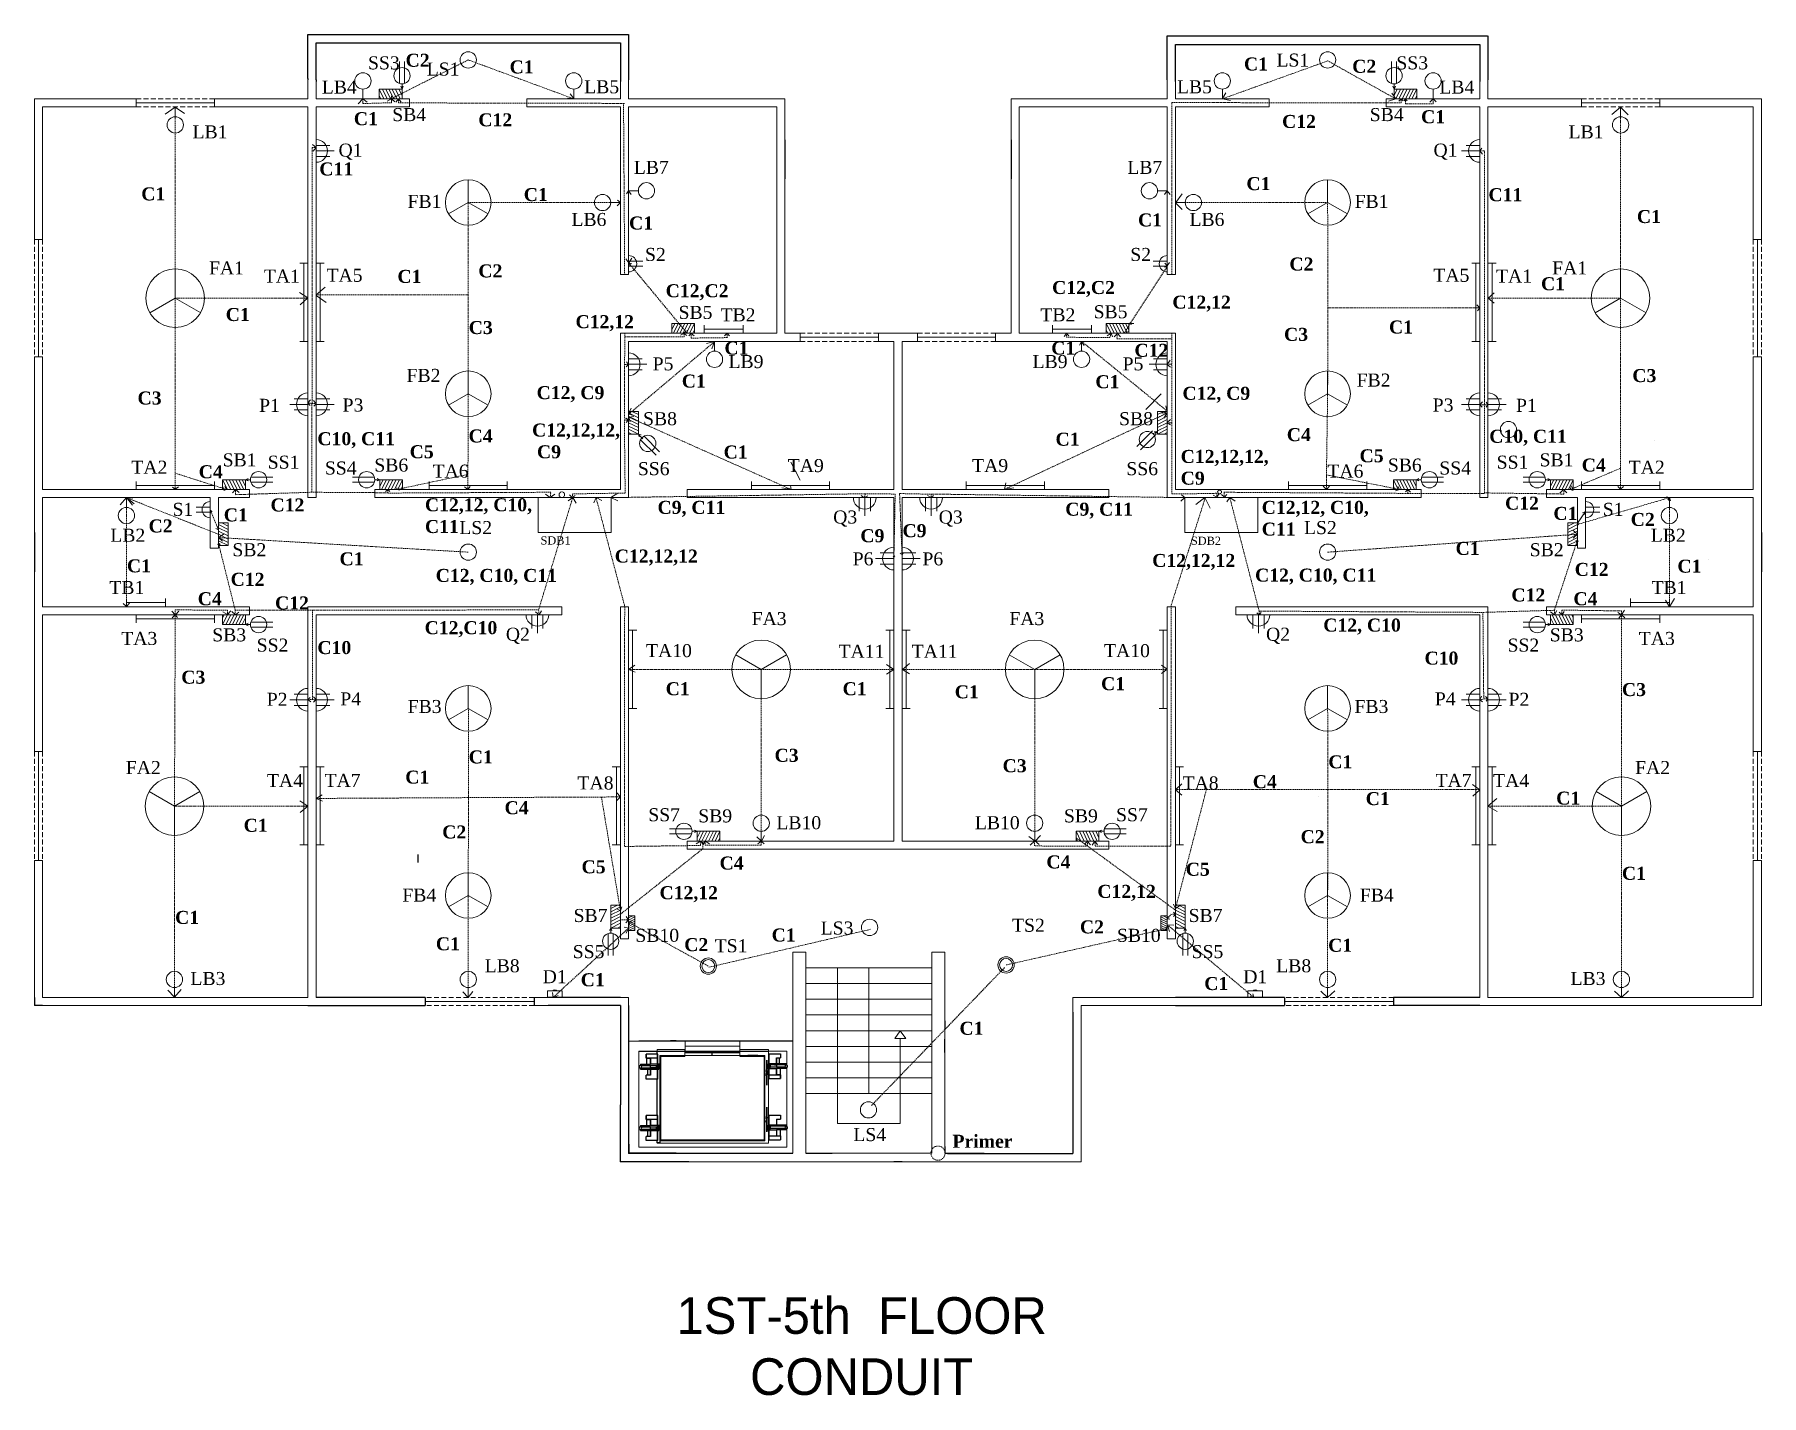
# Model space of a CAD drawing. Header units: inches. Extents: x 208 to 1269, y -209 to 627.
import ezdxf

# ---------------------------------------------------------------- set-up
doc = ezdxf.new("R2010")
doc.units = ezdxf.units.IN
doc.header["$LTSCALE"] = 3
doc.header["$MEASUREMENT"] = 0
doc.linetypes.add('DASHEDX2', pattern=[1.5, 1, -0.5])
doc.linetypes.add('HIDDEN', pattern=[0.375, 0.25, -0.125])
for name, color, linetype, lineweight in [('Conduit', 1, 'Continuous', 13), ('cut', 6, 'Continuous', 18), ('FandF', 160, 'Continuous', 13), ('HIDDEN', 7, 'HIDDEN', 13), ('name', 160, 'Continuous', 13)]:
    doc.layers.add(name, color=color, linetype=linetype, lineweight=lineweight)
doc.layers.add('Edges', color=7, linetype='Continuous')

msp = doc.modelspace()

# ---------------------------------------------------------------- texts
at = {"linetype": 'Continuous', "lineweight": 13, "insert": (716.4, -35.9), "char_height": 28.144, "width": 522.995, "attachment_point": 2}
msp.add_mtext('{\\fTimes New Roman|b1|i0|c0|p18;\\C5; \\fAgency FB|b0|i0|c0|p34;\\H2.4x;\\C256;\\P\\H0.3333x;1ST-5th  FLOOR \\PCONDUIT}', dxfattribs=at)
at = {"layer": 'FandF', "lineweight": 13, "ltscale": 0.7, "char_height": 5, "width": 23.341, "attachment_point": 1}
for s, insert in [('{\\fTimes New Roman|b0|i0|c0|p18;SDB1}', (519.1, 318.9)), ('{\\fTimes New Roman|b0|i0|c0|p18;SDB2}', (918.7, 318.7))]:
    msp.add_mtext(s, dxfattribs=dict(at, insert=insert))
at = {"layer": 'HIDDEN', "color": 1, "linetype": 'HIDDEN', "char_height": 8, "attachment_point": 1}
for s, insert, width in [('{\\fTimes New Roman|b1|i0|c0|p18;\\C256;C2}', (436.2, 615.4), 15.837), ('{\\fTimes New Roman|b1|i0|c0|p18;\\C256;C1}', (500.1, 611.3), 15.837), ('{\\fTimes New Roman|b1|i0|c0|p18;\\C256;C1}', (951.3, 613.1), 15.837), ('{\\fTimes New Roman|b1|i0|c0|p18;\\C256;C2}', (1017.8, 611.7), 15.837), ('{\\fTimes New Roman|b1|i0|c0|p18;\\C256;C1}', (404.4, 579.5), 15.837), ('{\\fTimes New Roman|b1|i0|c0|p18;\\C256;C12}', (480.9, 578.8), 15.837), ('{\\fTimes New Roman|b1|i0|c0|p18;\\C256;C12}', (974.7, 577.8), 15.837), ('{\\fTimes New Roman|b1|i0|c0|p18;\\C256;C1}', (1060.1, 580.7), 15.837), ('{\\fTimes New Roman|b1|i0|c0|p18;\\C256;C11}', (383.2, 548.6), 28.234), ('{\\fTimes New Roman|b1|i0|c0|p18;\\C256;C1}', (273.8, 533.3), 15.837), ('{\\fTimes New Roman|b1|i0|c0|p18;\\C256;C1}', (508.8, 532.9), 15.837), ('{\\fTimes New Roman|b1|i0|c0|p18;\\C256;C1}', (952.8, 539.6), 15.837), ('{\\fTimes New Roman|b1|i0|c0|p18;\\C256;C11}', (1101.5, 532.8), 28.234), ('{\\fTimes New Roman|b1|i0|c0|p18;\\C256;C1}', (573.5, 515.4), 15.837), ('{\\fTimes New Roman|b1|i0|c0|p18;\\C256;C1}', (886.2, 517.3), 15.837), ('{\\fTimes New Roman|b1|i0|c0|p18;\\C256;C1}', (1192.7, 519.4), 15.837), ('{\\fTimes New Roman|b1|i0|c0|p18;\\C256;C2}', (979.2, 490.2), 15.837), ('{\\fTimes New Roman|b1|i0|c0|p18;\\C256;C1}', (431.2, 482.6), 15.837), ('{\\fTimes New Roman|b1|i0|c0|p18;\\C256;C2}', (480.9, 486), 15.837), ('{\\fTimes New Roman|b1|i0|c0|p18;\\C256;C1}', (1133.8, 478.1), 15.837), ('{\\fTimes New Roman|b1|i0|c0|p18;\\C256;C12,C2}', (596, 473.8), 15.837), ('{\\fTimes New Roman|b1|i0|c0|p18;\\C256;C12,C2}', (833.4, 475.8), 15.837), ('{\\fTimes New Roman|b1|i0|c0|p18;\\C256;C12,12}', (907.3, 466.8), 15.837), ('{\\fTimes New Roman|b1|i0|c0|p18;\\C256;C1}', (325.7, 459.2), 15.837), ('{\\fTimes New Roman|b1|i0|c0|p18;\\C256;C3}', (475, 451.2), 15.837), ('{\\fTimes New Roman|b1|i0|c0|p18;\\C256;C12,12}', (540.6, 454.8), 15.837), ('{\\fTimes New Roman|b1|i0|c0|p18;\\C256;C3}', (975.9, 447), 15.837), ('{\\fTimes New Roman|b1|i0|c0|p18;\\C256;C1}', (1040.4, 451.5), 15.837), ('{\\fTimes New Roman|b1|i0|c0|p18;\\C256;C1}', (632.1, 438.6), 15.837), ('{\\fTimes New Roman|b1|i0|c0|p18;\\C256;C1}', (832.9, 438.6), 15.837), ('{\\fTimes New Roman|b1|i0|c0|p18;\\C256;C12}', (884, 437.2), 15.837), ('{\\fTimes New Roman|b1|i0|c0|p18;\\C256;C1}', (605.9, 418.3), 15.837), ('{\\fTimes New Roman|b1|i0|c0|p18;\\C256;C1}', (860, 417.9), 15.837), ('{\\fTimes New Roman|b1|i0|c0|p18;\\C256;C3}', (1189.9, 421.7), 15.837), ('{\\fTimes New Roman|b1|i0|c0|p18;\\C256;C3}', (271.5, 407.9), 15.837), ('{\\fTimes New Roman|b1|i0|c0|p18;\\C256;C12, C9}', (516.7, 411.2), 51.436), ('{\\fTimes New Roman|b1|i0|c0|p18;\\C256;C12, C9}', (913.5, 410.8), 50.049), ('{\\fTimes New Roman|b1|i0|c0|p18;\\C256;C10, C11}', (382, 382.9), 45.358), ('{\\fTimes New Roman|b1|i0|c0|p18;\\C256;C4}', (474.9, 384.6), 15.837), ('{\\fTimes New Roman|b1|i0|c0|p18;\\C256; C12,12,12,  C9}', (513.9, 388.2), 48.763), ('{\\fTimes New Roman|b1|i0|c0|p18;\\C256;C1}', (835.5, 382.6), 15.837), ('{\\fTimes New Roman|b1|i0|c0|p18;\\C256;C4}', (977.6, 385.4), 15.837), ('{\\fTimes New Roman|b1|i0|c0|p18;\\C256;C10, C11}', (1102, 384.4), 60.328), ('{\\fTimes New Roman|b1|i0|c0|p18;\\C256;C5}', (438.7, 374.9), 15.837), ('{\\fTimes New Roman|b1|i0|c0|p18;\\C256;C1}', (631.6, 374.7), 15.837), ('{\\fTimes New Roman|b1|i0|c0|p18;\\C256;C12,12,12,\\PC9}', (912.4, 372), 66.597), ('{\\fTimes New Roman|b1|i0|c0|p18;\\C256;C5}', (1022.3, 372.4), 15.837), ('{\\fTimes New Roman|b1|i0|c0|p18;\\C256;C4}', (309.1, 362.6), 15.837), ('{\\fTimes New Roman|b1|i0|c0|p18;\\C256;C4}', (1158.8, 366.7), 15.837), ('{\\fTimes New Roman|b1|i0|c0|p18;\\C256;C12}', (353.2, 342.2), 15.837), ('{\\fTimes New Roman|b1|i0|c0|p18;\\C256;C12,12, C10, C11}', (448.1, 342.3), 81.652), ('{\\fTimes New Roman|b1|i0|c0|p18;\\C256;C9, C11}', (591, 340.7), 50.338), ('{\\fTimes New Roman|b1|i0|c0|p18;\\C256;C9, C11}', (841.5, 339.6), 44.412), ('{\\fTimes New Roman|b1|i0|c0|p18;\\C256;C12,12, C10,\\PC11}', (962.2, 340.7), 81.652), ('{\\fTimes New Roman|b1|i0|c0|p18;\\C256;C12}', (1111.7, 343.3), 15.837), ('{\\fTimes New Roman|b1|i0|c0|p18;\\C256;C2}', (278.3, 329.3), 15.837), ('{\\fTimes New Roman|b1|i0|c0|p18;\\C256;C1}', (324.5, 336.1), 15.837), ('{\\fTimes New Roman|b1|i0|c0|p18;\\C256;C1}', (1141.4, 337), 15.837), ('{\\fTimes New Roman|b1|i0|c0|p18;\\C256;C2}', (1188.9, 333.3), 15.837), ('{\\fTimes New Roman|b1|i0|c0|p18;\\C256;C9}', (715.6, 323.3), 15.837), ('{\\fTimes New Roman|b1|i0|c0|p18;\\C256;C9}', (741.5, 326.4), 15.837), ('{\\fTimes New Roman|b1|i0|c0|p18;\\C256;C1}', (395.6, 309.1), 15.837), ('{\\fTimes New Roman|b1|i0|c0|p18;\\C256;C12,12,12}', (564.7, 310.8), 15.837), ('{\\fTimes New Roman|b1|i0|c0|p18;\\C256;C12,12,12}', (894.9, 308.1), 15.837), ('{\\fTimes New Roman|b1|i0|c0|p18;\\C256;C1}', (1081.3, 315.5), 15.837), ('{\\fTimes New Roman|b1|i0|c0|p18;\\C256;C1}', (265, 304.8), 15.837), ('{\\fTimes New Roman|b1|i0|c0|p18;\\C256;C12, C10, C11}', (454.7, 298.9), 80.096), ('{\\fTimes New Roman|b1|i0|c0|p18;\\C256;C12, C10, C11}', (958.1, 299.1), 80.096), ('{\\fTimes New Roman|b1|i0|c0|p18;\\C256;C12}', (1154.5, 302.6), 15.837), ('{\\fTimes New Roman|b1|i0|c0|p18;\\C256;C1}', (1217.6, 304.6), 15.837), ('{\\fTimes New Roman|b1|i0|c0|p18;\\C256;C12}', (328.7, 296.5), 15.837), ('{\\fTimes New Roman|b1|i0|c0|p18;\\C256;C12}', (1115.6, 286.9), 15.837), ('{\\fTimes New Roman|b1|i0|c0|p18;\\C256;C4}', (308.5, 284.6), 15.837), ('{\\fTimes New Roman|b1|i0|c0|p18;\\C256;C12}', (356, 282), 15.837), ('{\\fTimes New Roman|b1|i0|c0|p18;\\C256;C4}', (1153.7, 284.6), 15.837), ('{\\fTimes New Roman|b1|i0|c0|p18;\\C256;C12,C10}', (447.9, 266.8), 40.996), ('{\\fTimes New Roman|b1|i0|c0|p18;\\C256;C12, C10}', (1000, 268.4), 84.69), ('{\\fTimes New Roman|b1|i0|c0|p18;\\C256;C10}', (382, 254.6), 15.837), ('{\\fTimes New Roman|b1|i0|c0|p18;\\C256;     C10}', (1047.1, 248.1), 46.903), ('{\\fTimes New Roman|b1|i0|c0|p18;\\C256;C3}', (298.4, 236.4), 15.837), ('{\\fTimes New Roman|b1|i0|c0|p18;\\C256;C1}', (596, 229.3), 15.837), ('{\\fTimes New Roman|b1|i0|c0|p18;\\C256;C1}', (704.7, 229.3), 15.837), ('{\\fTimes New Roman|b1|i0|c0|p18;\\C256;C1}', (773.6, 227.4), 15.837), ('{\\fTimes New Roman|b1|i0|c0|p18;\\C256;C1}', (863.5, 232.4), 15.837), ('{\\fTimes New Roman|b1|i0|c0|p18;\\C256;C3}', (1183.5, 228.8), 15.837), ('{\\fTimes New Roman|b1|i0|c0|p18;\\C256;C1}', (475, 187.4), 15.837), ('{\\fTimes New Roman|b1|i0|c0|p18;\\C256;C3}', (662.9, 188.4), 15.837), ('{\\fTimes New Roman|b1|i0|c0|p18;\\C256;C3}', (803, 182), 15.837), ('{\\fTimes New Roman|b1|i0|c0|p18;\\C256;C1}', (1003.1, 184.4), 15.837), ('{\\fTimes New Roman|b1|i0|c0|p18;\\C256;C1}', (436, 175), 15.837), ('{\\fTimes New Roman|b1|i0|c0|p18;\\C256;C4}', (956.7, 172.2), 15.837), ('{\\fTimes New Roman|b1|i0|c0|p18;\\C256;C1}', (1026.1, 161.8), 15.837), ('{\\fTimes New Roman|b1|i0|c0|p18;\\C256;C1}', (1143.1, 162.1), 15.837), ('{\\fTimes New Roman|b1|i0|c0|p18;\\C256;C4}', (497, 156.2), 15.837), ('{\\fTimes New Roman|b1|i0|c0|p18;\\C256;C1}', (336.7, 145.4), 15.837), ('{\\fTimes New Roman|b1|i0|c0|p18;\\C256;C2}', (458.7, 141.3), 15.837), ('{\\fTimes New Roman|b1|i0|c0|p18;\\C256;C2}', (986.1, 138.4), 15.837), ('{\\fTimes New Roman|b1|i0|c0|p18;\\C256;C5}', (544.3, 119.9), 15.837), ('{\\fTimes New Roman|b1|i0|c0|p18;\\C256;C4}', (629.1, 122.2), 15.837), ('{\\fTimes New Roman|b1|i0|c0|p18;\\C256;C4}', (829.9, 122.9), 15.837), ('{\\fTimes New Roman|b1|i0|c0|p18;\\C256;C5}', (915.5, 118.4), 15.837), ('{\\fTimes New Roman|b1|i0|c0|p18;\\C256;C1}', (1183.5, 115.9), 15.837), ('{\\fTimes New Roman|b1|i0|c0|p18;\\C256;C12,12}', (592.2, 104), 15.837), ('{\\fTimes New Roman|b1|i0|c0|p18;\\C256;C12,12}', (861.2, 104.8), 15.837), ('{\\fTimes New Roman|b1|i0|c0|p18;\\C256;C1}', (294.6, 88.8), 15.837), ('{\\fTimes New Roman|b1|i0|c0|p18;\\C256;C1}', (661.1, 78), 15.837), ('{\\fTimes New Roman|b1|i0|c0|p18;\\C256;C2}', (850.5, 83), 15.837), ('{\\fTimes New Roman|b1|i0|c0|p18;\\C256;C1}', (454.8, 72.6), 15.837), ('{\\fTimes New Roman|b1|i0|c0|p18;\\C256;C2}', (607.4, 72.1), 15.837), ('{\\fTimes New Roman|b1|i0|c0|p18;\\C256;C1}', (1003, 71.7), 15.837), ('{\\fTimes New Roman|b1|i0|c0|p18;\\C256;C1}', (543.8, 50.5), 15.837), ('{\\fTimes New Roman|b1|i0|c0|p18;\\C256;C1}', (926.9, 48.2), 15.837), ('{\\fTimes New Roman|b1|i0|c0|p18;\\C256;C1}', (776.5, 20.7), 15.837), ('{\\fTimes New Roman|b1|i0|c0|p18;\\C256;Primer}', (772.2, -48.7), 15.837)]:
    msp.add_mtext(s, dxfattribs=dict(at, insert=insert, width=width))
at = {"layer": 'name', "lineweight": 13, "ltscale": 0.7, "char_height": 8, "width": 29.047}
for s, insert, attachment_point in [('{\\fTimes New Roman|b0|i0|c0|p18;LS1}', (991.4, 615.5), 3), ('{\\fTimes New Roman|b0|i0|c0|p18;SS3}', (413.1, 613.8), 1), ('{\\fTimes New Roman|b0|i0|c0|p18;LS1}', (449.2, 610), 1), ('{\\fTimes New Roman|b0|i0|c0|p18;SS3}', (1064.4, 613.8), 3), ('{\\fTimes New Roman|b0|i0|c0|p18;LB4}', (384.7, 598.9), 1), ('{\\fTimes New Roman|b0|i0|c0|p18;LB5}', (545.9, 599.1), 1), ('{\\fTimes New Roman|b0|i0|c0|p18;LB5}', (931.6, 599.1), 3), ('{\\fTimes New Roman|b0|i0|c0|p18;LB4}', (1092.8, 598.9), 3), ('{\\fTimes New Roman|b0|i0|c0|p18;SB4}', (428, 582), 1), ('{\\fTimes New Roman|b0|i0|c0|p18;SB4}', (1049.4, 582), 3), ('{\\fTimes New Roman|b0|i0|c0|p18;LB1}', (305.3, 571.4), 1), ('{\\fTimes New Roman|b0|i0|c0|p18;LB1}', (1172.2, 571.4), 3), ('{\\fTimes New Roman|b0|i0|c0|p18;Q1}', (395, 560.2), 1), ('{\\fTimes New Roman|b0|i0|c0|p18;Q1}', (1082.5, 560.2), 3), ('{\\fTimes New Roman|b0|i0|c0|p18;LB7}', (576.4, 549.6), 1), ('{\\fTimes New Roman|b0|i0|c0|p18;LB7}', (901.1, 549.6), 3), ('{\\fTimes New Roman|b0|i0|c0|p18;FB1}', (437.4, 528.7), 1), ('{\\fTimes New Roman|b0|i0|c0|p18;FB1}', (1040.1, 528.7), 3), ('{\\fTimes New Roman|b0|i0|c0|p18;LB6}', (538.1, 517.6), 1), ('{\\fTimes New Roman|b0|i0|c0|p18;LB6}', (939.3, 517.6), 3), ('{\\fTimes New Roman|b0|i0|c0|p18;S2}', (583.3, 496.1), 1), ('{\\fTimes New Roman|b0|i0|c0|p18;S2}', (894.2, 496.1), 3), ('{\\fTimes New Roman|b0|i0|c0|p18;FA1}', (315.4, 487.8), 1), ('{\\fTimes New Roman|b0|i0|c0|p18;TA1}', (349.1, 482.8), 1), ('{\\fTimes New Roman|b0|i0|c0|p18;TA5}', (387.6, 483.3), 1), ('{\\fTimes New Roman|b0|i0|c0|p18;TA5}', (1089.8, 483.3), 3), ('{\\fTimes New Roman|b0|i0|c0|p18;TA1}', (1128.3, 482.8), 3), ('{\\fTimes New Roman|b0|i0|c0|p18;FA1}', (1162.1, 487.8), 3), ('{\\fTimes New Roman|b0|i0|c0|p18;SB5}', (603.9, 460.5), 1), ('{\\fTimes New Roman|b0|i0|c0|p18;TB2}', (629.7, 459), 1), ('{\\fTimes New Roman|b0|i0|c0|p18;TB2}', (847.7, 459), 3), ('{\\fTimes New Roman|b0|i0|c0|p18;SB5}', (858.9, 460.9), 1), ('{\\fTimes New Roman|b0|i0|c0|p18;P5}', (588, 428.9), 1), ('{\\fTimes New Roman|b0|i0|c0|p18;LB9}', (634.6, 430.3), 1), ('{\\fTimes New Roman|b0|i0|c0|p18;LB9}', (842.9, 430.3), 3), ('{\\fTimes New Roman|b0|i0|c0|p18;P5}', (889.5, 428.9), 3), ('{\\fTimes New Roman|b0|i0|c0|p18;FB2}', (436.8, 421.8), 1), ('{\\fTimes New Roman|b0|i0|c0|p18;FB2}', (1020.5, 418.9), 1), ('{\\fTimes New Roman|b0|i0|c0|p18;P1}', (346.2, 403.4), 1), ('{\\fTimes New Roman|b0|i0|c0|p18;P3}', (397.5, 403.6), 1), ('{\\fTimes New Roman|b0|i0|c0|p18;P3}', (1080, 403.6), 3), ('{\\fTimes New Roman|b0|i0|c0|p18;P1}', (1131.2, 403.4), 3), ('{\\fTimes New Roman|b0|i0|c0|p18;SB8}', (582.1, 395.2), 1), ('{\\fTimes New Roman|b0|i0|c0|p18;SB8}', (895.4, 395.2), 3), ('{\\fTimes New Roman|b0|i0|c0|p18;TA2}', (267.7, 365.4), 1), ('{\\fTimes New Roman|b0|i0|c0|p18;SB1}', (323.8, 369.9), 1), ('{\\fTimes New Roman|b0|i0|c0|p18;SS1}', (351.5, 368.5), 1), ('{\\fTimes New Roman|b0|i0|c0|p18;SS4}', (386.6, 364.9), 1), ('{\\fTimes New Roman|b0|i0|c0|p18;SB6}', (417, 366.7), 1), ('{\\fTimes New Roman|b0|i0|c0|p18;TA6}', (452.8, 363), 1), ('{\\fTimes New Roman|b0|i0|c0|p18;SS6}', (578.9, 364.5), 1), ('{\\fTimes New Roman|b0|i0|c0|p18;TA9}', (671, 366.4), 1), ('{\\fTimes New Roman|b0|i0|c0|p18;TA9}', (806.4, 366.4), 3), ('{\\fTimes New Roman|b0|i0|c0|p18;SS6}', (898.5, 364.5), 3), ('{\\fTimes New Roman|b0|i0|c0|p18;TA6}', (1024.7, 363), 3), ('{\\fTimes New Roman|b0|i0|c0|p18;SB6}', (1060.5, 366.7), 3), ('{\\fTimes New Roman|b0|i0|c0|p18;SS4}', (1090.8, 364.9), 3), ('{\\fTimes New Roman|b0|i0|c0|p18;SS1}', (1126, 368.5), 3), ('{\\fTimes New Roman|b0|i0|c0|p18;SB1}', (1153.7, 369.9), 3), ('{\\fTimes New Roman|b0|i0|c0|p18;TA2}', (1209.8, 365.4), 3), ('{\\fTimes New Roman|b0|i0|c0|p18;S1}', (293, 339.5), 1), ('{\\fTimes New Roman|b0|i0|c0|p18;S1}', (1184.5, 339.5), 3), ('{\\fTimes New Roman|b0|i0|c0|p18;Q3}', (698.9, 334.8), 1), ('{\\fTimes New Roman|b0|i0|c0|p18;Q3}', (778.5, 334.8), 3), ('{\\fTimes New Roman|b0|i0|c0|p18;LB2}', (254.8, 323.6), 1), ('{\\fTimes New Roman|b0|i0|c0|p18;LS2}', (469.2, 328.3), 1), ('{\\fTimes New Roman|b0|i0|c0|p18;LS2}', (1008.3, 328.3), 3), ('{\\fTimes New Roman|b0|i0|c0|p18;LB2}', (1222.7, 323.6), 3), ('{\\fTimes New Roman|b0|i0|c0|p18;SB2}', (329.8, 314.7), 1), ('{\\fTimes New Roman|b0|i0|c0|p18;P6}', (710.9, 309.1), 1), ('{\\fTimes New Roman|b0|i0|c0|p18;P6}', (766.5, 309.1), 3), ('{\\fTimes New Roman|b0|i0|c0|p18;SB2}', (1147.7, 314.7), 3), ('{\\fTimes New Roman|b0|i0|c0|p18;TB1}', (254.2, 291.5), 1), ('{\\fTimes New Roman|b0|i0|c0|p18;TB1}', (1223.2, 291.5), 3), ('{\\fTimes New Roman|b0|i0|c0|p18;FA3}', (648.8, 272.4), 1), ('{\\fTimes New Roman|b0|i0|c0|p18;FA3}', (828.6, 272.4), 3), ('{\\fTimes New Roman|b0|i0|c0|p18;TA3}', (261.5, 260.2), 1), ('{\\fTimes New Roman|b0|i0|c0|p18;SB3}', (317.4, 262.4), 1), ('{\\fTimes New Roman|b0|i0|c0|p18;SS2}', (344.7, 256.1), 1), ('{\\fTimes New Roman|b0|i0|c0|p18;Q2}', (497.8, 262.8), 1), ('{\\fTimes New Roman|b0|i0|c0|p18;Q2}', (979.6, 262.8), 3), ('{\\fTimes New Roman|b0|i0|c0|p18;SS2}', (1132.7, 256.1), 3), ('{\\fTimes New Roman|b0|i0|c0|p18;SB3}', (1160, 262.4), 3), ('{\\fTimes New Roman|b0|i0|c0|p18;TA3}', (1216, 260.2), 3), ('{\\fTimes New Roman|b0|i0|c0|p18;TA10}', (583.9, 252.7), 1), ('{\\fTimes New Roman|b0|i0|c0|p18;TA11}', (702.2, 252.3), 1), ('{\\fTimes New Roman|b0|i0|c0|p18;TA11}', (775.3, 252.3), 3), ('{\\fTimes New Roman|b0|i0|c0|p18;TA10}', (893.5, 252.7), 3), ('{\\fTimes New Roman|b0|i0|c0|p18;P2}', (350.9, 222.8), 1), ('{\\fTimes New Roman|b0|i0|c0|p18;P4}', (396.1, 223.1), 1), ('{\\fTimes New Roman|b0|i0|c0|p18;P4}', (1081.3, 223.1), 3), ('{\\fTimes New Roman|b0|i0|c0|p18;P2}', (1126.6, 222.8), 3), ('{\\fTimes New Roman|b0|i0|c0|p18;FB3}', (437.5, 218.4), 1), ('{\\fTimes New Roman|b0|i0|c0|p18;FB3}', (1040, 218.4), 3), ('{\\fTimes New Roman|b0|i0|c0|p18;FA2}', (264.3, 180.9), 1), ('{\\fTimes New Roman|b0|i0|c0|p18;FA2}', (1213.1, 180.9), 3), ('{\\fTimes New Roman|b0|i0|c0|p18;TA4}', (351, 172.9), 1), ('{\\fTimes New Roman|b0|i0|c0|p18;TA7}', (386.4, 173), 1), ('{\\fTimes New Roman|b0|i0|c0|p18;TA8}', (541.8, 171.4), 1), ('{\\fTimes New Roman|b0|i0|c0|p18;TA8}', (935.7, 171.4), 3), ('{\\fTimes New Roman|b0|i0|c0|p18;TA7}', (1091.1, 173), 3), ('{\\fTimes New Roman|b0|i0|c0|p18;TA4}', (1126.5, 172.9), 3), ('{\\fTimes New Roman|b0|i0|c0|p18;SS7}', (585.3, 151.9), 1), ('{\\fTimes New Roman|b0|i0|c0|p18;SB9}', (616, 151.2), 1), ('{\\fTimes New Roman|b0|i0|c0|p18;SB9}', (861.5, 151.2), 3), ('{\\fTimes New Roman|b0|i0|c0|p18;SS7}', (892.2, 151.9), 3), ('{\\fTimes New Roman|b0|i0|c0|p18;LB10}', (664, 147), 1), ('{\\fTimes New Roman|b0|i0|c0|p18;LB10}', (813.5, 147), 3), ('{\\fTimes New Roman|b0|i0|c0|p18;FB4}', (434.2, 102.5), 1), ('{\\fTimes New Roman|b0|i0|c0|p18;FB4}', (1043.3, 102.5), 3), ('{\\fTimes New Roman|b0|i0|c0|p18;SB7}', (539.4, 90), 1), ('{\\fTimes New Roman|b0|i0|c0|p18;SB7}', (938.1, 90), 3), ('{\\fTimes New Roman|b0|i0|c0|p18;SB10}', (577.4, 77.8), 1), ('{\\fTimes New Roman|b0|i0|c0|p18;LS3}', (691.2, 82.3), 1), ('{\\fTimes New Roman|b0|i0|c0|p18;TS2}', (808.8, 84), 1), ('{\\fTimes New Roman|b0|i0|c0|p18;SB10}', (900.1, 77.8), 3), ('{\\fTimes New Roman|b0|i0|c0|p18;SS5}', (538.9, 67.8), 1), ('{\\fTimes New Roman|b0|i0|c0|p18;TS1}', (626.1, 71.4), 1), ('{\\fTimes New Roman|b0|i0|c0|p18;SS5}', (938.6, 67.8), 3), ('{\\fTimes New Roman|b0|i0|c0|p18;LB8}', (484.8, 59.1), 1), ('{\\fTimes New Roman|b0|i0|c0|p18;LB8}', (992.6, 59.1), 3), ('{\\fTimes New Roman|b0|i0|c0|p18;LB3}', (304, 51.3), 1), ('{\\fTimes New Roman|b0|i0|c0|p18;D1}', (520.4, 52.4), 1), ('{\\fTimes New Roman|b0|i0|c0|p18;D1}', (965.6, 52.4), 3), ('{\\fTimes New Roman|b0|i0|c0|p18;LB3}', (1173.4, 51.3), 3), ('{\\fTimes New Roman|b0|i0|c0|p18;LS4}', (711.3, -44.6), 1)]:
    msp.add_mtext(s, dxfattribs=dict(at, insert=insert, attachment_point=attachment_point))

# ---------------------------------------------------------------- blocks, each defined once
blk = doc.blocks.new('Otis elevator pl')
at = {"color": 7}
for p, q in [((149.9, 99.6), (36.9, 99.6)), ((38.1, 81.8), (38.1, 80.9)), ((38.1, 81.8), (42.9, 81.8)), ((38.1, 80.9), (50.2, 80.9)), ((38.1, 78.2), (38.1, 79.1)), ((38.1, 79.1), (50.2, 79.1)), ((39.1, 80), (39, 80)), ((51.4, 89.5), (42.5, 89.5)), ((42.5, 86.5), (42.5, 89.5)), ((42.9, 86.5), (42.5, 86.5)), ((42.9, 81.8), (42.9, 86.5)), ((45.6, 86.5), (42.9, 86.5)), ((42.9, 81.8), (45.6, 81.8)), ((45.6, 81.8), (45.6, 86.5)), ((51.4, 86.5), (45.6, 86.5)), ((51.4, 81.8), (45.6, 81.8)), ((50.2, 80.9), (50.2, 79.1)), ((51, 80.9), (50.2, 80.9)), ((50.2, 79.1), (51, 79.1)), ((51.4, 80.9), (51, 80.9)), ((51.4, 79.1), (51, 79.1)), ((51.4, 86.5), (51.4, 89.5)), ((51.4, 81.8), (51.4, 86.5)), ((51.6, 81.8), (51.4, 81.8)), ((51.4, 80.9), (51.4, 81.6)), ((51.4, 81.6), (51.6, 81.6)), ((51.4, 79.1), (51.4, 80.9)), ((51.6, 80.9), (51.4, 80.9)), ((51.4, 78.2), (51.4, 79.1)), ((51.4, 79.1), (51.6, 79.1)), ((53, 81.8), (51.6, 81.8)), ((51.6, 81.6), (51.8, 81.6)), ((51.8, 80.9), (51.6, 80.9)), ((51.6, 79.1), (51.8, 79.1)), ((51.8, 81.6), (51.8, 80.9)), ((51.8, 81.6), (52.1, 81.6)), ((51.8, 80.9), (51.8, 79.1)), ((52.1, 80.9), (51.8, 80.9)), ((51.8, 79.1), (52.1, 79.1)), ((51.8, 79.1), (51.8, 78.2)), ((52.1, 81.6), (52.1, 80.9)), ((53, 81.6), (52.1, 81.6)), ((52.1, 80.9), (52.1, 79.1)), ((52.1, 79.1), (52.1, 78.2)), ((53, 81.8), (53, 81.6)), ((53.1, 83.4), (53.1, 80.4)), ((53.1, 80.4), (53.1, 83.4)), ((53.1, 80.4), (53.1, 75.8)), ((53.1, 75.8), (53.1, 80.4)), ((55.1, 89.6), (54.6, 89.6)), ((55.1, 25.6), (55.1, 89.6)), ((55.1, 89.6), (134.1, 89.6)), ((134.1, 89.6), (134.1, 90.1)), ((134.1, 25.6), (134.1, 89.6)), ((134.6, 91.8), (136.6, 91.8)), ((134.6, 90.1), (134.6, 91.8)), ((135.4, 81.3), (135.4, 82.2)), ((135.4, 82.2), (135.7, 82.2)), ((135.4, 82.2), (135.7, 82.2)), ((135.7, 82.2), (135.4, 82.2)), ((135.7, 81.3), (135.4, 81.3)), ((135.4, 79.5), (135.4, 81.3)), ((135.4, 81.3), (135.7, 81.3)), ((135.4, 79.5), (135.7, 79.5)), ((135.4, 78.9), (135.4, 79.5)), ((135.7, 79.5), (135.4, 79.5)), ((135.7, 81.3), (135.7, 82.2)), ((135.7, 82.2), (136.1, 82.2)), ((136.1, 82.2), (135.7, 82.2)), ((135.7, 82.2), (136.1, 82.2)), ((135.7, 79.5), (135.7, 81.3)), ((136.1, 81.3), (135.7, 81.3)), ((135.7, 81.3), (136.1, 81.3)), ((135.7, 79.5), (136.1, 79.5)), ((135.7, 78.9), (135.7, 79.5)), ((136.1, 79.5), (135.7, 79.5)), ((136.1, 89.9), (136.6, 89.9)), ((136.1, 89.9), (136.1, 82.2)), ((136.1, 89.9), (136.1, 84.1)), ((136.1, 84.1), (136.1, 82.2)), ((136.1, 82.2), (136.1, 81.3)), ((136.1, 82.2), (136.6, 82.2)), ((136.6, 82.2), (136.1, 82.2)), ((136.1, 82.2), (136.1, 81.3)), ((136.1, 82.2), (136.1, 81.3)), ((136.1, 81.3), (136.1, 79.5)), ((136.1, 81.3), (136.5, 81.3)), ((136.1, 81.3), (136.5, 81.3)), ((136.1, 81.3), (136.1, 79.5)), ((136.1, 81.3), (136.1, 79.5)), ((136.1, 79.5), (136.1, 78.9)), ((136.1, 79.5), (136.5, 79.5)), ((136.1, 79.5), (136.1, 78.9)), ((136.5, 79.5), (136.1, 79.5)), ((136.1, 79.5), (136.1, 78.9)), ((136.1, 79.5), (136.1, 78.9)), ((136.5, 81.3), (136.6, 81.3)), ((136.5, 81.3), (136.6, 81.3)), ((136.5, 79.5), (136.5, 81.3)), ((136.5, 79.5), (136.6, 79.5)), ((136.6, 79.5), (136.5, 79.5)), ((136.6, 91.8), (136.6, 92.1)), ((136.6, 91.8), (136.6, 89.9)), ((136.6, 82.2), (136.6, 89.9)), ((136.6, 89.9), (145, 89.9)), ((136.6, 81.3), (136.6, 82.2)), ((141.9, 82.2), (136.6, 82.2)), ((138.2, 82.2), (136.6, 82.2)), ((136.6, 82.2), (136.6, 82.2)), ((136.6, 81.3), (136.6, 79.5)), ((137.4, 81.3), (136.6, 81.3)), ((136.6, 81.3), (137.4, 81.3)), ((137.4, 79.5), (136.6, 79.5)), ((136.6, 78.6), (136.6, 79.5)), ((137.4, 79.5), (136.6, 79.5)), ((137.4, 79.5), (137.4, 81.3)), ((149.5, 81.3), (137.4, 81.3)), ((137.4, 81.3), (138.7, 81.3)), ((149.4, 79.5), (137.4, 79.5)), ((138.7, 79.5), (137.4, 79.5)), ((140, 82.2), (138.2, 82.2)), ((138.7, 81.3), (140.3, 81.3)), ((140.3, 79.5), (138.7, 79.5)), ((141.9, 82.2), (140, 82.2)), ((141.9, 82.2), (140, 82.2)), ((140.3, 81.3), (141.9, 81.3)), ((140.3, 81.3), (141.9, 81.3)), ((141.9, 79.5), (140.3, 79.5)), ((141.9, 79.5), (140.3, 79.5)), ((141.9, 86.9), (145, 86.9)), ((141.9, 86.9), (141.9, 82.2)), ((141.9, 82.2), (141.9, 86.9)), ((141.9, 82.2), (141.9, 86.9)), ((149.5, 82.2), (141.9, 82.2)), ((143.9, 82.2), (141.9, 82.2)), ((143.9, 82.2), (141.9, 82.2)), ((141.9, 81.3), (141.9, 79.5)), ((141.9, 81.3), (141.9, 79.5)), ((143.8, 86.9), (143.8, 82.2)), ((143.8, 86.9), (143.8, 82.2)), ((145.7, 82.2), (143.9, 82.2)), ((145.7, 82.2), (143.9, 82.2)), ((144.2, 82.2), (144.2, 86.9)), ((144.2, 82.2), (144.2, 86.9)), ((145, 89.9), (145, 86.9)), ((147.3, 82.2), (145.7, 82.2)), ((147.3, 82.2), (145.7, 82.2)), ((148.5, 82.2), (147.3, 82.2)), ((148.5, 82.2), (147.3, 82.2)), ((149.2, 82.2), (148.5, 82.2)), ((149.2, 82.2), (148.5, 82.2)), ((149.5, 82.2), (149.2, 82.2)), ((149.5, 82.2), (149.2, 82.2)), ((149.4, 78.6), (149.4, 79.5)), ((149.5, 82.2), (149.5, 81.3)), ((38.1, 78.2), (45.6, 78.2)), ((38.1, 78.2), (38.3, 78.2)), ((38.3, 78.2), (39.1, 78.2)), ((39.1, 78.2), (40.3, 78.2)), ((40.3, 78.2), (41.8, 78.2)), ((45.6, 73.6), (42.5, 73.6)), ((42.5, 70.6), (42.5, 73.6)), ((51.4, 70.6), (42.5, 70.6)), ((45.6, 73.6), (45.6, 78.2)), ((45.6, 78.2), (51.4, 78.2)), ((51.6, 78.2), (51.4, 78.2)), ((51.4, 70.6), (51.4, 78.2)), ((51.8, 78.2), (51.6, 78.2)), ((52.1, 78.2), (51.8, 78.2)), ((53.1, 72.2), (52.6, 72.2)), ((52.7, 75.5), (52.9, 75.5)), ((52.7, 75.5), (52.7, 73)), ((53.1, 73), (52.7, 73)), ((52.7, 72.2), (52.7, 73)), ((52.7, 72.2), (52.9, 72.2)), ((53.1, 72.2), (52.7, 72.2)), ((52.9, 75.8), (53.1, 75.8)), ((53.1, 75.8), (52.9, 75.8)), ((52.9, 75.5), (53.1, 75.5)), ((53.1, 75.5), (52.9, 75.5)), ((52.9, 74.9), (53.1, 74.9)), ((52.9, 73), (53.1, 73)), ((53.1, 72.2), (52.9, 72.2)), ((52.9, 72.2), (53.1, 72.2)), ((53.1, 75.8), (53.1, 75.5)), ((53.1, 75.8), (53.5, 75.8)), ((53.5, 75.8), (53.1, 75.8)), ((53.1, 75.5), (53.1, 75.8)), ((53.1, 75.8), (53.1, 75.5)), ((53.1, 75.5), (53.1, 75.8)), ((53.5, 75.5), (53.1, 75.5)), ((53.1, 75.5), (53.5, 75.5)), ((53.1, 75.5), (53.1, 74.9)), ((53.1, 74.9), (53.1, 75.5)), ((53.1, 74.9), (53.1, 75.5)), ((53.1, 75.5), (53.1, 74.9)), ((53.1, 74.9), (53.1, 75.5)), ((53.1, 75.5), (53.1, 74.9)), ((53.1, 74.9), (53.5, 74.9)), ((53.5, 74.9), (53.1, 74.9)), ((53.1, 74.9), (53.1, 73)), ((53.1, 73), (53.1, 74.9)), ((53.1, 73), (53.1, 74.9)), ((53.1, 74.9), (53.1, 73)), ((53.1, 73), (53.5, 73)), ((53.1, 72.2), (53.1, 73)), ((53.1, 73), (53.1, 72.2)), ((53.1, 72.2), (53.1, 73)), ((53.1, 73), (53.1, 72.2)), ((53.5, 73), (53.1, 73)), ((53.1, 73), (53.1, 64.5)), ((53.1, 72.2), (53.1, 73)), ((53.5, 72.2), (53.1, 72.2)), ((53.1, 70.2), (53.1, 72.2)), ((53.1, 72.2), (53.5, 72.2)), ((53.1, 64.5), (53.1, 70.2)), ((53.5, 75.8), (53.8, 75.8)), ((53.8, 75.8), (53.5, 75.8)), ((53.8, 75.5), (53.5, 75.5)), ((53.5, 75.5), (53.8, 75.5)), ((53.8, 74.9), (53.5, 74.9)), ((53.5, 74.9), (53.8, 74.9)), ((53.8, 73), (53.5, 73)), ((53.5, 73), (53.8, 73)), ((53.5, 72.2), (53.8, 72.2)), ((53.8, 72.2), (53.5, 72.2)), ((54.6, 75.8), (54.6, 75.5)), ((54.6, 75.5), (54.6, 75.8)), ((134.5, 78.6), (134.5, 78.9)), ((134.6, 78.9), (134.5, 78.9)), ((134.5, 78.6), (134.6, 78.6)), ((135.4, 78.9), (134.6, 78.9)), ((134.6, 78.9), (134.6, 78.6)), ((134.6, 78.6), (136.1, 78.6)), ((135.7, 78.9), (135.4, 78.9)), ((135.4, 78.6), (135.7, 78.6)), ((136.1, 78.9), (135.7, 78.9)), ((135.7, 78.6), (136.1, 78.6)), ((136.1, 78.6), (136.1, 74)), ((136.1, 78.6), (136.6, 78.6)), ((136.1, 78.6), (136.1, 74)), ((136.1, 74), (136.1, 70.9)), ((136.1, 74), (136.6, 74)), ((136.1, 74), (136.1, 70.9)), ((136.1, 70.9), (136.6, 70.9)), ((136.6, 74), (136.6, 78.6)), ((136.6, 78.6), (141.9, 78.6)), ((136.6, 70.9), (136.6, 74)), ((136.6, 74), (141.9, 74)), ((136.6, 70.9), (136.6, 43.1)), ((136.6, 70.9), (145, 70.9)), ((141.9, 78.6), (141.9, 74)), ((144.6, 78.6), (141.9, 78.6)), ((141.9, 74), (141.9, 78.6)), ((141.9, 74), (141.9, 78.6)), ((141.9, 74), (144.6, 74)), ((145, 74), (141.9, 74)), ((145, 74), (141.9, 74)), ((144.2, 74), (143.9, 74)), ((144.2, 74), (143.9, 74)), ((144.5, 74), (144.2, 74)), ((144.5, 74), (144.2, 74)), ((144.6, 74), (144.5, 74)), ((144.6, 74), (144.5, 74)), ((144.6, 78.6), (144.6, 74)), ((149.4, 78.6), (144.6, 78.6)), ((144.6, 74), (145, 74)), ((145, 74), (145, 70.9)), ((145, 73.9), (145, 74)), ((145, 70.9), (145, 74)), ((145, 73.9), (145, 74)), ((145, 70.9), (145, 74)), ((145, 73.9), (145, 73.9)), ((145, 73.9), (145, 73.9)), ((51.4, 42.7), (42.5, 42.7)), ((42.5, 39.7), (42.5, 42.7)), ((42.5, 42.7), (42.5, 39.7)), ((42.9, 39.7), (42.5, 39.7)), ((42.5, 39.7), (42.5, 39.7)), ((42.5, 39.7), (45.6, 39.7)), ((42.5, 39.7), (42.5, 39.7)), ((42.9, 35), (42.9, 39.7)), ((45.6, 39.7), (42.9, 39.7)), ((42.9, 39.7), (43, 39.7)), ((43, 39.7), (43.3, 39.7)), ((43.3, 39.7), (43.6, 39.7)), ((45.6, 35), (45.6, 39.7)), ((51.4, 39.7), (45.6, 39.7)), ((45.6, 39.7), (45.6, 35)), ((51.4, 39.7), (51.4, 42.7)), ((51.4, 35), (51.4, 39.7)), ((53.1, 39.7), (52.7, 39.7)), ((52.7, 39.1), (52.7, 39.7)), ((52.7, 39.7), (53.1, 39.7)), ((52.7, 39.1), (52.7, 39.7)), ((52.7, 39.7), (52.9, 39.7)), ((52.9, 39.7), (52.7, 39.7)), ((52.9, 40), (53.1, 40)), ((52.9, 40), (53.1, 40)), ((53.1, 39.7), (52.9, 39.7)), ((52.9, 39.7), (53.1, 39.7)), ((53.1, 44.6), (53.1, 47.6)), ((53.1, 47.6), (53.1, 44.6)), ((53.1, 40), (53.1, 44.6)), ((53.1, 44.6), (53.1, 40)), ((53.1, 39.7), (53.1, 40)), ((53.1, 40), (53.1, 39.7)), ((53.5, 40), (53.1, 40)), ((53.1, 40), (53.5, 40)), ((53.1, 40), (53.1, 39.7)), ((53.1, 39.7), (53.1, 40)), ((53.1, 39.1), (53.1, 39.7)), ((53.1, 39.7), (53.1, 39.1)), ((53.1, 39.7), (53.1, 39.1)), ((53.1, 39.1), (53.1, 39.7)), ((53.1, 39.7), (53.1, 39.1)), ((53.1, 39.1), (53.1, 39.7)), ((53.1, 39.7), (53.5, 39.7)), ((53.5, 39.7), (53.1, 39.7)), ((53.5, 40), (53.8, 40)), ((53.8, 40), (53.5, 40)), ((53.8, 39.7), (53.5, 39.7)), ((53.5, 39.7), (53.8, 39.7)), ((54.6, 39.7), (54.6, 40)), ((54.6, 40), (54.6, 39.7)), ((136.1, 43.1), (136.6, 43.1)), ((136.1, 43.1), (136.1, 35.4)), ((136.1, 43.1), (136.1, 37.3)), ((136.6, 35.4), (136.6, 43.1)), ((136.6, 43.1), (145, 43.1)), ((141.9, 40.1), (145, 40.1)), ((141.9, 40.1), (141.9, 35.4)), ((141.9, 35.4), (141.9, 40.1)), ((143.8, 40.1), (143.8, 35.4)), ((144.2, 35.4), (144.2, 40.1)), ((145, 43.1), (145, 40.1)), ((38.1, 35), (38.1, 34.1)), ((38.1, 35), (42.9, 35)), ((38.1, 34.1), (50.2, 34.1)), ((38.1, 31.4), (38.1, 32.3)), ((38.1, 32.3), (50.2, 32.3)), ((38.1, 31.4), (45.6, 31.4)), ((38.1, 31.4), (38.3, 31.4)), ((38.3, 31.4), (39.1, 31.4)), ((39.1, 31.4), (40.3, 31.4)), ((40.3, 31.4), (41.8, 31.4)), ((41.8, 31.4), (43.6, 31.4)), ((45.6, 26.8), (42.5, 26.8)), ((42.5, 23.7), (42.5, 26.8)), ((42.9, 35), (45.6, 35)), ((43.3, 31.4), (43.3, 26.8)), ((43.6, 31.4), (45.6, 31.4)), ((43.7, 26.8), (43.7, 31.4)), ((51.4, 35), (45.6, 35)), ((45.6, 32.3), (45.6, 34.1)), ((45.6, 34.1), (47.2, 34.1)), ((47.2, 32.3), (45.6, 32.3)), ((45.6, 26.8), (45.6, 31.4)), ((45.6, 31.4), (51.4, 31.4)), ((45.6, 31.4), (47.5, 31.4)), ((45.6, 31.4), (45.6, 26.8)), ((50.2, 34.1), (50.2, 32.3)), ((51.4, 34.1), (50.2, 34.1)), ((51.4, 32.3), (50.2, 32.3)), ((51.6, 35), (51.4, 35)), ((51.4, 34.1), (51.4, 34.8)), ((51.4, 34.8), (51.6, 34.8)), ((51.4, 32.3), (51.4, 34.1)), ((51.6, 34.1), (51.4, 34.1)), ((51.4, 31.4), (51.4, 32.3)), ((51.4, 32.3), (51.6, 32.3)), ((51.6, 31.4), (51.4, 31.4)), ((51.4, 23.7), (51.4, 31.4)), ((53, 35), (51.6, 35)), ((51.6, 34.8), (51.8, 34.8)), ((51.8, 34.1), (51.6, 34.1)), ((51.6, 32.3), (51.8, 32.3)), ((51.8, 31.4), (51.6, 31.4)), ((51.8, 34.8), (51.8, 34.1)), ((51.8, 34.8), (52.1, 34.8)), ((51.8, 34.1), (51.8, 32.3)), ((52.1, 34.1), (51.8, 34.1)), ((51.8, 32.3), (52.1, 32.3)), ((51.8, 32.3), (51.8, 31.4)), ((52.1, 31.4), (51.8, 31.4)), ((51.9, 39.1), (52.7, 39.1)), ((52.7, 39.1), (51.9, 39.1)), ((52.7, 37.2), (51.9, 37.2)), ((52.1, 34.8), (52.1, 34.1)), ((53, 34.8), (52.1, 34.8)), ((52.1, 34.1), (52.1, 32.3)), ((52.1, 32.3), (52.1, 31.4)), ((53.1, 36.4), (52.6, 36.4)), ((52.6, 36.4), (53.1, 36.4)), ((52.7, 39.1), (53.1, 39.1)), ((53.1, 39.1), (52.7, 39.1)), ((52.7, 39.1), (52.7, 37.2)), ((52.7, 37.2), (52.7, 39.1)), ((52.9, 39.1), (52.7, 39.1)), ((52.7, 39.1), (52.9, 39.1)), ((52.7, 37.2), (52.7, 36.4)), ((52.7, 36.4), (52.7, 37.2)), ((52.9, 37.2), (52.7, 37.2)), ((52.7, 37.2), (53.1, 37.2)), ((52.7, 37.2), (52.9, 37.2)), ((53.1, 36.4), (52.7, 36.4)), ((52.7, 36.4), (52.9, 36.4)), ((52.9, 36.4), (52.7, 36.4)), ((52.7, 36.4), (53.1, 36.4)), ((52.9, 39.1), (53.1, 39.1)), ((53.1, 39.1), (52.9, 39.1)), ((53.1, 37.2), (52.9, 37.2)), ((52.9, 37.2), (53.1, 37.2)), ((52.9, 36.4), (53.1, 36.4)), ((53.1, 36.4), (52.9, 36.4)), ((53, 35), (53, 34.8)), ((53.1, 39.1), (53.1, 37.2)), ((53.1, 37.2), (53.1, 39.1)), ((53.1, 39.1), (53.5, 39.1)), ((53.1, 39.1), (53.1, 37.2)), ((53.1, 37.2), (53.1, 39.1)), ((53.5, 39.1), (53.1, 39.1)), ((53.1, 36.4), (53.1, 37.2)), ((53.1, 37.2), (53.1, 36.4)), ((53.1, 37.2), (53.1, 36.4)), ((53.1, 36.4), (53.1, 37.2)), ((53.5, 37.2), (53.1, 37.2)), ((53.1, 36.4), (53.1, 37.2)), ((53.1, 37.2), (53.1, 36.4)), ((53.1, 37.2), (53.5, 37.2)), ((53.1, 36.4), (53.5, 36.4)), ((53.1, 36.4), (53.1, 34.4)), ((53.1, 34.4), (53.1, 36.4)), ((53.5, 36.4), (53.1, 36.4)), ((53.1, 34.4), (53.1, 28.7)), ((53.1, 28.7), (53.1, 34.4)), ((53.5, 39.1), (53.8, 39.1)), ((53.8, 39.1), (53.5, 39.1)), ((53.8, 37.2), (53.5, 37.2)), ((53.5, 37.2), (53.8, 37.2)), ((53.8, 36.4), (53.5, 36.4)), ((53.5, 36.4), (53.8, 36.4)), ((134.5, 31.8), (134.5, 32.1)), ((134.6, 32.1), (134.5, 32.1)), ((134.5, 31.8), (134.6, 31.8)), ((135.4, 32.1), (134.6, 32.1)), ((134.6, 32.1), (134.6, 31.8)), ((134.6, 31.8), (136.1, 31.8)), ((135.4, 34.5), (135.4, 35.4)), ((135.4, 35.4), (135.7, 35.4)), ((135.7, 35.4), (135.4, 35.4)), ((135.4, 35.4), (135.7, 35.4)), ((135.7, 34.5), (135.4, 34.5)), ((135.4, 32.7), (135.4, 34.5)), ((135.4, 34.5), (135.7, 34.5)), ((135.4, 32.7), (135.7, 32.7)), ((135.4, 32.1), (135.4, 32.7)), ((135.7, 32.7), (135.4, 32.7)), ((135.7, 32.1), (135.4, 32.1)), ((135.4, 31.8), (135.7, 31.8)), ((135.7, 34.5), (135.7, 35.4)), ((135.7, 35.4), (136.1, 35.4)), ((135.7, 35.4), (136.1, 35.4)), ((136.1, 35.4), (135.7, 35.4)), ((135.7, 32.7), (135.7, 34.5)), ((136.1, 34.5), (135.7, 34.5)), ((135.7, 34.5), (136.1, 34.5)), ((135.7, 32.7), (136.1, 32.7)), ((135.7, 32.1), (135.7, 32.7)), ((136.1, 32.7), (135.7, 32.7)), ((136.1, 32.1), (135.7, 32.1)), ((135.7, 31.8), (136.1, 31.8)), ((136.1, 37.3), (136.1, 35.4)), ((136.1, 35.4), (136.1, 34.5)), ((136.1, 35.4), (136.6, 35.4)), ((136.1, 35.4), (136.1, 34.5)), ((136.1, 35.4), (136.1, 34.5)), ((136.1, 35.4), (136.1, 34.5)), ((136.6, 35.4), (136.1, 35.4)), ((136.1, 34.5), (136.1, 32.7)), ((136.1, 34.5), (136.5, 34.5)), ((136.1, 34.5), (136.5, 34.5)), ((136.1, 34.5), (136.1, 32.7)), ((136.1, 32.7), (136.1, 32.1)), ((136.1, 32.7), (136.5, 32.7)), ((136.5, 32.7), (136.1, 32.7)), ((136.1, 32.7), (136.1, 32.1)), ((136.1, 32.7), (136.1, 32.1)), ((136.1, 31.8), (136.1, 27.2)), ((136.1, 31.8), (136.6, 31.8)), ((136.1, 31.8), (136.1, 27.2)), ((136.1, 27.2), (136.1, 24.1)), ((136.1, 27.2), (136.6, 27.2)), ((136.1, 27.2), (136.1, 24.1)), ((136.5, 34.5), (136.6, 34.5)), ((136.5, 34.5), (136.5, 32.7)), ((136.5, 34.5), (136.6, 34.5)), ((136.5, 32.7), (136.6, 32.7)), ((136.6, 32.7), (136.5, 32.7)), ((141.9, 35.4), (136.6, 35.4)), ((136.6, 34.5), (136.6, 35.4)), ((138.2, 35.4), (136.6, 35.4)), ((136.6, 35.4), (136.6, 35.4)), ((136.6, 34.5), (136.6, 32.7)), ((137.4, 34.5), (136.6, 34.5)), ((136.6, 34.5), (137.4, 34.5)), ((137.4, 32.7), (136.6, 32.7)), ((136.6, 31.8), (136.6, 32.7)), ((137.4, 32.7), (136.6, 32.7)), ((136.6, 27.2), (136.6, 31.8)), ((136.6, 31.8), (141.9, 31.8)), ((136.6, 24.1), (136.6, 27.2)), ((136.6, 27.2), (141.9, 27.2)), ((137.4, 32.7), (137.4, 34.5)), ((149.5, 34.5), (137.4, 34.5)), ((137.4, 34.5), (138.7, 34.5)), ((149.4, 32.7), (137.4, 32.7)), ((138.7, 32.7), (137.4, 32.7)), ((140, 35.4), (138.2, 35.4)), ((138.7, 34.5), (140.3, 34.5)), ((140.3, 32.7), (138.7, 32.7)), ((141.9, 35.4), (140, 35.4)), ((140.3, 34.5), (141.9, 34.5)), ((141.9, 32.7), (140.3, 32.7)), ((149.5, 35.4), (141.9, 35.4)), ((143.9, 35.4), (141.9, 35.4)), ((141.9, 34.5), (141.9, 32.7)), ((141.9, 31.8), (141.9, 27.2)), ((144.6, 31.8), (141.9, 31.8)), ((141.9, 27.2), (141.9, 31.8)), ((141.9, 27.2), (144.6, 27.2)), ((145, 27.2), (141.9, 27.2)), ((145.7, 35.4), (143.9, 35.4)), ((144.2, 27.2), (143.9, 27.2)), ((144.5, 27.2), (144.2, 27.2)), ((144.6, 27.2), (144.5, 27.2)), ((144.6, 31.8), (144.6, 27.2)), ((149.4, 31.8), (144.6, 31.8)), ((144.6, 27.2), (145, 27.2)), ((145, 27.2), (145, 24.1)), ((145, 24.1), (145, 27.2)), ((145, 27.1), (145, 27.2)), ((145, 27.1), (145, 27.1)), ((147.3, 35.4), (145.7, 35.4)), ((147.3, 35.4), (145.7, 35.4)), ((148.5, 35.4), (147.3, 35.4)), ((148.5, 35.4), (147.3, 35.4)), ((148.4, 33.6), (148.5, 33.6)), ((148.4, 33.6), (148.5, 33.6)), ((149.2, 35.4), (148.5, 35.4)), ((149.2, 35.4), (148.5, 35.4)), ((149.5, 35.4), (149.2, 35.4)), ((149.5, 35.4), (149.2, 35.4)), ((149.4, 31.8), (149.4, 32.7)), ((149.5, 35.4), (149.5, 34.5)), ((33.1, 14.1), (33.1, 14)), ((33.1, 14), (69.9, 14)), ((51.4, 23.7), (42.5, 23.7)), ((54.6, 25.6), (55.1, 25.6)), ((58.3, 25.6), (55.1, 25.6)), ((56.5, 25.1), (56.5, 25.3)), ((73.6, 25.6), (58.3, 25.6)), ((58.3, 25.3), (58.3, 25.6)), ((59.8, 25.1), (67.5, 25.1)), ((69.9, 14.1), (119.2, 14.1)), ((69.9, 14.1), (73.6, 14.1)), ((71.2, 25.1), (71.2, 25.3)), ((73.6, 25.1), (73.6, 25.6)), ((115.6, 22.1), (73.6, 22.1)), ((115.4, 21.8), (73.6, 21.8)), ((73.6, 14.1), (115.4, 14.1)), ((94.6, 25.1), (94.6, 23.1)), ((115.6, 22.1), (115.4, 21.8)), ((115.6, 21.8), (115.4, 21.8)), ((115.4, 14.1), (119.2, 14.1)), ((134.1, 25.6), (115.6, 25.6)), ((115.6, 25.1), (115.6, 25.6)), ((136.6, 21.8), (115.6, 21.8)), ((119.2, 14.1), (119.2, 14)), ((119.2, 14), (122.1, 14)), ((122.1, 14), (122.1, 14.1)), ((122.1, 13.9), (122.1, 14)), ((122.1, 13.9), (123.4, 13.9)), ((123.4, 13.9), (123.4, 13.9)), ((123.4, 13.9), (125.3, 13.9)), ((125.3, 13.9), (123.4, 13.9)), ((125.3, 13.9), (125.3, 13.9)), ((125.3, 13.9), (126.6, 13.9)), ((126.6, 14), (126.6, 14.1)), ((126.6, 14), (150.6, 14)), ((126.6, 13.9), (126.6, 14)), ((134.1, 25.6), (134.1, 25.1)), ((136.1, 24.1), (136.6, 24.1)), ((136.6, 24.1), (136.6, 22.1)), ((136.6, 24.1), (145, 24.1)), ((150.6, 21.8), (136.6, 21.8)), ((150.6, 14), (150.6, 14.1))]:
    blk.add_line(p, q, dxfattribs=at)
at = {"layer": 'cut', "color": 7}
for p, q in [((33.1, 95.1), (33.1, 99.6)), ((33.1, 99.6), (37.6, 99.6)), ((33.1, 21.8), (33.1, 95.1)), ((37.6, 99.6), (149.9, 99.6)), ((149.9, 95.1), (37.6, 95.1)), ((37.6, 95.1), (37.6, 80.8)), ((149.9, 99.6), (158.3, 99.6)), ((150.6, 95.1), (149.9, 95.1)), ((150.6, 95.1), (150.6, 21.8)), ((158.3, 95.1), (158.3, 99.6)), ((158.3, 14.1), (158.3, 95.1)), ((37.1, 80), (37.2, 80.3)), ((37.1, 80), (37.2, 79.8)), ((37.3, 80.5), (37.2, 80.3)), ((37.2, 79.8), (37.3, 79.6)), ((37.4, 80.7), (37.3, 80.5)), ((37.3, 79.6), (37.4, 79.4)), ((37.6, 80.8), (37.4, 80.7)), ((37.4, 79.4), (37.6, 79.3)), ((37.8, 80.9), (37.6, 80.8)), ((37.6, 80.8), (37.6, 80.8)), ((37.6, 80.8), (37.6, 79.3)), ((37.6, 79.3), (37.6, 79.2)), ((37.6, 79.3), (37.6, 34)), ((37.6, 79.2), (37.8, 79.1)), ((38.1, 80.9), (37.8, 80.9)), ((37.8, 79.1), (38.1, 79.1)), ((38.1, 80.9), (38.3, 80.9)), ((38.3, 79.1), (38.1, 79.1)), ((38.3, 80.9), (38.5, 80.8)), ((38.5, 79.2), (38.3, 79.1)), ((38.5, 80.8), (38.7, 80.7)), ((38.7, 79.4), (38.5, 79.2)), ((38.7, 80.7), (38.8, 80.5)), ((38.8, 79.6), (38.7, 79.4)), ((38.8, 80.5), (38.9, 80.3)), ((38.9, 79.8), (38.8, 79.6)), ((38.9, 80.3), (39, 80)), ((39, 80), (38.9, 79.8)), ((51.6, 81.8), (51.6, 92.1)), ((51.6, 92.1), (136.6, 92.1)), ((51.6, 81.8), (51.6, 81.6)), ((51.6, 81.6), (51.6, 80.9)), ((51.6, 80.9), (51.6, 79.1)), ((51.6, 79.1), (51.6, 78.2)), ((54.6, 89.6), (54.6, 90.1)), ((134.1, 90.1), (54.6, 90.1)), ((54.6, 25.6), (54.6, 89.6)), ((134.6, 90.1), (134.1, 90.1)), ((134.6, 78.9), (134.6, 90.1)), ((148.6, 80.7), (148.5, 80.4)), ((148.5, 80.4), (148.6, 80.2)), ((148.7, 80.9), (148.6, 80.7)), ((148.6, 80.2), (148.7, 80)), ((148.8, 81.1), (148.7, 80.9)), ((148.7, 80), (148.8, 79.8)), ((149, 81.2), (148.8, 81.1)), ((148.8, 79.8), (149, 79.6)), ((149.2, 81.3), (149, 81.2)), ((149, 79.6), (149.2, 79.5)), ((149.5, 81.3), (149.2, 81.3)), ((149.2, 79.5), (149.5, 79.5)), ((149.7, 81.3), (149.5, 81.3)), ((149.5, 79.5), (149.7, 79.5)), ((149.9, 81.2), (149.7, 81.3)), ((149.7, 79.5), (149.9, 79.6)), ((150.1, 81.1), (149.9, 81.2)), ((149.9, 79.6), (150.1, 79.8)), ((150.3, 80.9), (150.1, 81.1)), ((150.1, 79.8), (150.3, 80)), ((150.3, 80.7), (150.3, 80.9)), ((150.4, 80.4), (150.3, 80.7)), ((150.3, 80.2), (150.4, 80.4)), ((150.3, 80), (150.3, 80.2)), ((51.6, 35), (51.6, 78.2)), ((134.6, 78.9), (134.6, 78.6)), ((134.6, 32.1), (134.6, 78.6)), ((37.2, 33.5), (37.1, 33.2)), ((37.1, 33.2), (37.2, 33)), ((37.3, 33.7), (37.2, 33.5)), ((37.2, 33), (37.3, 32.8)), ((37.4, 33.9), (37.3, 33.7)), ((37.3, 32.8), (37.4, 32.6)), ((37.6, 34), (37.4, 33.9)), ((37.4, 32.6), (37.6, 32.4)), ((37.8, 34.1), (37.6, 34)), ((37.6, 34), (37.6, 34)), ((37.6, 32.4), (37.8, 32.3)), ((37.6, 32.4), (37.6, 32.4)), ((37.6, 32.4), (37.6, 21.8)), ((38.1, 34.1), (37.8, 34.1)), ((37.8, 32.3), (38.1, 32.3)), ((38.3, 34.1), (38.1, 34.1)), ((38.1, 32.3), (38.3, 32.3)), ((38.5, 34), (38.3, 34.1)), ((38.3, 32.3), (38.5, 32.4)), ((38.7, 33.9), (38.5, 34)), ((38.5, 32.4), (38.7, 32.6)), ((38.8, 33.7), (38.7, 33.9)), ((38.7, 32.6), (38.8, 32.8)), ((38.9, 33.5), (38.8, 33.7)), ((38.8, 32.8), (38.9, 33)), ((39, 33.2), (38.9, 33.5)), ((38.9, 33), (39, 33.2)), ((51.6, 35), (51.6, 34.8)), ((51.6, 34.8), (51.6, 34.1)), ((51.6, 34.1), (51.6, 32.3)), ((51.6, 32.3), (51.6, 31.4)), ((51.6, 22.1), (51.6, 31.4)), ((134.6, 32.1), (134.6, 31.8)), ((134.6, 25.1), (134.6, 31.8)), ((148.5, 33.6), (148.6, 33.8)), ((148.6, 33.4), (148.5, 33.6)), ((148.6, 33.8), (148.7, 34.1)), ((148.7, 33.1), (148.6, 33.4)), ((148.7, 34.1), (148.8, 34.3)), ((148.8, 33), (148.7, 33.1)), ((148.8, 34.3), (149, 34.4)), ((149, 32.8), (148.8, 33)), ((149, 34.4), (149.2, 34.5)), ((149.2, 32.7), (149, 32.8)), ((149.2, 34.5), (149.5, 34.5)), ((149.5, 32.7), (149.2, 32.7)), ((149.7, 34.5), (149.5, 34.5)), ((149.5, 32.7), (149.7, 32.7)), ((149.9, 34.4), (149.7, 34.5)), ((149.7, 32.7), (149.9, 32.8)), ((150.1, 34.3), (149.9, 34.4)), ((149.9, 32.8), (150.1, 33)), ((150.3, 34.1), (150.1, 34.3)), ((150.1, 33), (150.3, 33.1)), ((150.3, 33.8), (150.3, 34.1)), ((150.4, 33.6), (150.3, 33.8)), ((150.4, 33.6), (150.3, 33.4)), ((150.3, 33.1), (150.3, 33.4)), ((33.1, 14.1), (33.1, 21.8)), ((33.1, 14.1), (69.9, 14.1)), ((51.6, 21.8), (37.6, 21.8)), ((73.6, 22.1), (51.6, 22.1)), ((51.6, 22.1), (51.6, 21.8)), ((51.6, 21.8), (51.6, 20.6)), ((73.6, 21.8), (51.6, 21.8)), ((73.6, 20.6), (51.6, 20.6)), ((54.6, 25.1), (54.6, 25.6)), ((56.5, 25.1), (54.6, 25.1)), ((58.3, 25.3), (56.5, 25.3)), ((56.5, 25.1), (71.2, 25.1)), ((71.2, 25.3), (58.3, 25.3)), ((69.9, 14.1), (69.9, 14)), ((69.9, 14), (73.6, 14)), ((73.6, 25.1), (71.2, 25.1)), ((73.6, 25.1), (94.6, 25.1)), ((73.6, 25.1), (73.6, 23.1)), ((73.6, 23.1), (94.6, 23.1)), ((73.6, 22.1), (73.6, 23.1)), ((73.6, 22.1), (73.6, 21.8)), ((73.6, 21.8), (73.6, 20.6)), ((73.6, 20.6), (73.6, 17.9)), ((73.6, 17.9), (73.6, 14.1)), ((73.6, 17.9), (115.4, 17.9)), ((73.6, 14.1), (73.6, 14)), ((94.6, 25.1), (115.6, 25.1)), ((94.6, 23.1), (115.6, 23.1)), ((115.4, 21.8), (115.4, 17.9)), ((115.4, 17.9), (115.4, 14.1)), ((115.4, 14.1), (115.4, 14)), ((119.2, 14), (115.4, 14)), ((115.6, 25.1), (134.1, 25.1)), ((115.6, 25.1), (115.6, 23.1)), ((115.6, 23.1), (115.6, 22.1)), ((136.6, 22.1), (115.6, 22.1)), ((115.6, 22.1), (115.6, 21.8)), ((115.6, 21.8), (115.6, 20.6)), ((136.6, 20.6), (115.6, 20.6)), ((119.2, 14.1), (122.1, 14.1)), ((122.1, 14.1), (126.6, 14.1)), ((126.6, 14.1), (150.6, 14.1)), ((134.1, 25.1), (134.6, 25.1)), ((136.6, 22.1), (136.6, 21.8)), ((136.6, 21.8), (136.6, 20.6)), ((150.6, 14), (158.3, 14.1))]:
    blk.add_line(p, q, dxfattribs=at)
blk = doc.blocks.new('lift')
at = {"layer": 'Edges'}
blk.add_blockref('Otis elevator pl', (-93.8, -99.6), dxfattribs=at)

# ---------------------------------------------------------------- linework, layer by layer
for p, q in [((376.2, 600.2), (376.2, 627.2)), ((376.2, 627.2), (568.2, 627.2)), ((568.2, 627.2), (573.2, 627.2)), ((572.9, 627.2), (573.2, 627.2)), ((573.2, 627.2), (573.2, 599.3)), ((904.2, 599.3), (904.2, 626.3)), ((904.2, 626.3), (1100.9, 626.3)), ((1101.2, 626.3), (1101.2, 599.3)), ((381.2, 599.3), (381.2, 622)), ((381.2, 622), (567.8, 622)), ((567.8, 622), (568.2, 622)), ((568.2, 622), (568.2, 598.4)), ((909.2, 598.4), (909.2, 621.1)), ((909.2, 621.1), (1095.8, 621.1)), ((1095.8, 621.1), (1096.2, 621.1)), ((1096.2, 621.1), (1096.2, 598.4)), ((376.2, 600.2), (376.2, 599.3)), ((381.2, 599.3), (381.2, 598.4)), ((381.2, 598.4), (381.2, 598.4)), ((381.2, 598.4), (381.2, 598.4)), ((669.2, 562.5), (669.2, 538.5)), ((808.2, 562.5), (808.2, 538.5)), ((208.2, 321.2), (208.2, 297.2)), ((1269.2, 321.2), (1269.2, 297.2)), ((443.7, 123.5), (443.7, 118.5)), ((208.2, 35.7), (208.2, 30.7)), ((448.2, 35.7), (381.2, 35.7)), ((448.2, 35.7), (448.2, 30.7)), ((515.2, 35.7), (515.2, 30.7)), ((568.2, 35.7), (523.8, 35.7)), ((976.2, 35.7), (909.2, 35.7)), ((976.2, 35.7), (976.2, 33.2)), ((976.2, 33.2), (976.2, 30.7)), ((1051.8, 35.7), (1043.2, 35.7)), ((1043.2, 35.7), (1043.2, 33.2)), ((1043.2, 33.2), (1043.2, 30.7)), ((1096.2, 35.7), (1051.8, 35.7)), ((213.2, 30.7), (208.2, 30.7)), ((376.2, 30.7), (381.2, 30.7)), ((381.2, 30.7), (448.2, 30.7)), ((568.2, 30.7), (523.8, 30.7)), ((568.2, 30.7), (568.2, -30.4)), ((573.2, 30.7), (573.2, -5.3)), ((846.2, 26.7), (846.2, -60.3)), ((909.2, 30.7), (976.2, 30.7)), ((1051.8, 30.7), (1043.2, 30.7)), ((1096.2, 30.7), (1051.8, 30.7)), ((767.5, 1.9), (767.5, 10)), ((568.1, -30.4), (568.1, -65.3)), ((609.2, -60.3), (573.2, -60.3)), ((573.4, -54.4), (573.4, -60)), ((602.4, -60), (573.4, -60)), ((602.4, -60), (674.2, -60)), ((682.2, -60), (698.2, -60)), ((767.5, -56), (767.5, -60)), ((767.5, -60), (791.6, -60)), ((769.2, -60.3), (846.2, -60.3)), ((573.2, -65.3), (568.1, -65.3)), ((610.2, -65.3), (573.2, -65.3)), ((741.2, -65.3), (736.2, -65.3)), ((741.2, -65.3), (741.2, -65.3))]:
    msp.add_line(p, q)
at = {"linetype": 'Continuous', "lineweight": 13}
for p, q in [((376.2, 587.7), (376.2, 599.3)), ((381.2, 598.4), (381.2, 587.7)), ((568.2, 598.4), (568.2, 587.7)), ((573.2, 587.7), (573.2, 599.3)), ((904.2, 587.7), (904.2, 599.3)), ((909.2, 598.4), (909.2, 587.7)), ((1096.2, 598.4), (1096.2, 587.7)), ((1101.2, 587.7), (1101.2, 599.3)), ((208.2, 501.2), (208.2, 587.7)), ((208.2, 587.7), (208.2, 587.7)), ((318.7, 587.7), (376.2, 587.7)), ((381.2, 587.7), (438.7, 587.7)), ((510.7, 587.7), (568.2, 587.7)), ((573.2, 587.7), (669.2, 587.7)), ((669.2, 587.7), (669.2, 582.7)), ((904.2, 587.7), (808.2, 587.7)), ((808.2, 562.5), (808.2, 587.7)), ((909.2, 587.7), (909.9, 587.7)), ((1096.2, 587.7), (1095.6, 587.7)), ((1101.2, 587.7), (1158.7, 587.7)), ((1269.2, 501.2), (1269.2, 587.7)), ((213.2, 582.7), (213.2, 501.2)), ((664.2, 582.7), (664.2, 562.5)), ((669.2, 582.7), (669.2, 562.5)), ((1101.2, 582.7), (1158.7, 582.7)), ((1264.2, 501.2), (1264.2, 582.7)), ((669.2, 538.5), (669.2, 443.7)), ((808.2, 508.2), (808.2, 538.5)), ((904.2, 479.7), (904.2, 480.7)), ((909.2, 480.7), (909.2, 479.7)), ((568.2, 443.7), (573.2, 443.7)), ((598.3, 443.7), (597.3, 443.7)), ((736.2, 443.7), (726.7, 443.7)), ((736.2, 443.7), (741.2, 443.7)), ((741.2, 443.7), (750.7, 443.7)), ((741.2, 438.7), (750.7, 438.7)), ((882.8, 443.7), (883.8, 443.7)), ((208.2, 429.2), (208.2, 321.2)), ((213.2, 347.7), (213.2, 429.2)), ((1264.2, 347.7), (1264.2, 429.2)), ((1269.2, 342.7), (1269.2, 429.2)), ((213.2, 342.7), (213.2, 321.2)), ((339.2, 347.7), (340.2, 347.7)), ((340.2, 342.7), (339.2, 342.7)), ((418.2, 347.7), (417.2, 347.7)), ((417.2, 347.7), (417.2, 346.5)), ((417.2, 345.2), (417.2, 346.5)), ((417.2, 345.2), (417.2, 344)), ((417.2, 344), (417.2, 342.7)), ((417.2, 342.7), (418.2, 342.7)), ((573.2, 342.7), (573.2, 347.7)), ((610.2, 347.7), (609.2, 347.7)), ((609.2, 342.7), (610.2, 342.7)), ((867.2, 347.7), (868.2, 347.7)), ((868.2, 342.7), (867.2, 342.7)), ((1059.2, 347.7), (1060.2, 347.7)), ((1060.2, 342.7), (1059.2, 342.7)), ((1138.2, 347.7), (1137.2, 347.7)), ((1137.2, 342.7), (1138.2, 342.7)), ((1264.2, 321.2), (1264.2, 342.7)), ((1269.2, 321.2), (1269.2, 342.7)), ((316.2, 311.7), (316.2, 312.7)), ((321.2, 311.7), (316.2, 311.7)), ((321.2, 312.7), (321.2, 311.7)), ((1156.2, 311.7), (1156.2, 312.7)), ((1156.2, 311.7), (1161.2, 311.7)), ((1161.2, 312.7), (1161.2, 311.7)), ((208.2, 268.7), (208.2, 297.2)), ((1264.2, 297.2), (1264.2, 275.7)), ((213.2, 275.7), (213.2, 291.7)), ((208.2, 186.7), (208.2, 268.7)), ((339.2, 275.7), (340.2, 275.7)), ((340.2, 270.7), (339.2, 270.7)), ((340.2, 270.7), (340.2, 275.7)), ((527.3, 270.7), (526.3, 270.7)), ((531.2, 275.7), (532.2, 275.7)), ((532.2, 275.7), (532.2, 270.7)), ((568.2, 275.7), (568.2, 270.7)), ((904.2, 126.7), (904.2, 275.7)), ((946.2, 270.7), (946.2, 275.7)), ((1137.2, 275.7), (1137.2, 270.7)), ((1138.2, 275.7), (1137.2, 275.7)), ((1137.2, 270.7), (1138.2, 270.7)), ((573.2, 126.7), (573.2, 263.7)), ((609.2, 131.7), (609.2, 126.7)), ((610.2, 131.7), (609.2, 131.7)), ((867.2, 131.7), (868.2, 131.7)), ((868.2, 131.7), (868.2, 126.7)), ((208.2, 119.7), (208.2, 35.7)), ((213.2, 35.7), (213.2, 119.7)), ((573.2, 119.7), (573.2, 72.7)), ((609.2, 126.7), (610.2, 126.7)), ((741.2, 126.7), (610.2, 126.7)), ((868.2, 126.7), (867.2, 126.7)), ((904.2, 119.7), (904.2, 72.7)), ((1269.2, 30.7), (1269.2, 119.7)), ((568.2, 71.7), (568.2, 72.7)), ((573.2, 71.7), (568.2, 71.7)), ((573.2, 72.7), (573.2, 71.7)), ((904.2, 71.7), (904.2, 72.7)), ((904.2, 71.7), (909.2, 71.7)), ((909.2, 72.7), (909.2, 71.7)), ((682.2, 63.5), (674.2, 63.5)), ((674.2, 63.5), (674.2, -60)), ((682.2, 63.5), (682.2, 53.8)), ((701.5, 53.8), (701.5, -41.7)), ((759.5, 53.8), (759.5, 63.5)), ((759.5, 63.5), (767.5, 63.5)), ((767.5, 63.5), (767.5, 53.8)), ((767.5, 53.8), (767.5, 21.3)), ((573.2, 35.7), (568.2, 35.7)), ((846.2, 35.7), (846.2, 26.7)), ((1019.8, 35.7), (1021.7, 35.7)), ((1101.2, 35.7), (1264.2, 35.7)), ((1264.2, 35.7), (1264.2, 35.7)), ((573.2, 30.7), (573.1, 30.7)), ((1096.2, 30.7), (1269.2, 30.7)), ((740.1, 15.2), (736.8, 10.5)), ((740.1, 15.2), (743.5, 10.5)), ((767.5, 17.2), (767.5, 10)), ((736.8, 10.5), (740.1, 10.5)), ((740.1, -41.7), (740.1, 10.5)), ((743.5, 10.5), (740.1, 10.5)), ((573.2, -6.3), (573.2, -5.3)), ((573.2, -53.3), (573.2, -6.3)), ((573.4, -12.5), (573.4, -11.7)), ((682.2, -23.4), (682.2, -60)), ((759.5, -23.4), (759.5, -60)), ((701.5, -41.7), (740.1, -41.7)), ((609.2, -60.3), (610.2, -60.3)), ((653.2, -60.3), (610.2, -60.3)), ((610.2, -65.3), (609.2, -65.3))]:
    msp.add_line(p, q, dxfattribs=at)
at = {"lineweight": 13}
for p, q in [((270.7, 587.7), (208.2, 587.7)), ((270.7, 582.7), (270.7, 587.7)), ((318.7, 585.2), (270.7, 585.2)), ((318.7, 582.7), (318.7, 587.7)), ((438.7, 582.7), (438.7, 587.7)), ((510.7, 586.5), (510.7, 587.7)), ((510.7, 585.2), (510.7, 586.5)), ((510.7, 584), (510.7, 585.2)), ((510.7, 582.7), (510.7, 584)), ((909.9, 587.7), (966.7, 587.7)), ((966.7, 586.5), (966.7, 587.7)), ((966.7, 585.2), (966.7, 586.5)), ((966.7, 584), (966.7, 585.2)), ((966.7, 582.7), (966.7, 584)), ((1038.7, 587.7), (1095.6, 587.7)), ((1038.7, 587.7), (1038.7, 582.7)), ((1158.7, 582.7), (1158.7, 587.7)), ((1158.7, 585.2), (1206.7, 585.2)), ((1206.7, 587.7), (1269.2, 587.7)), ((1206.7, 582.7), (1206.7, 587.7)), ((270.7, 582.7), (213.2, 582.7)), ((376.2, 582.7), (316.2, 582.7)), ((376.2, 582.7), (376.2, 342.7)), ((438.7, 582.7), (381.2, 582.7)), ((381.2, 582.7), (381.2, 342.7)), ((568.2, 582.7), (510.7, 582.7)), ((568.2, 479.7), (568.2, 582.7)), ((573.2, 479.7), (573.2, 582.7)), ((573.2, 582.7), (664.2, 582.7)), ((904.2, 582.7), (813.2, 582.7)), ((813.2, 582.7), (813.2, 562.5)), ((904.2, 479.7), (904.2, 582.7)), ((909.2, 582.7), (966.7, 582.7)), ((909.2, 479.7), (909.2, 582.7)), ((1038.7, 582.7), (1096.2, 582.7)), ((1096.2, 582.7), (1096.2, 342.7)), ((1101.2, 582.7), (1101.2, 342.7)), ((1206.7, 582.7), (1264.2, 582.7)), ((381.2, 548.7), (381.2, 562.7)), ((664.2, 538.5), (664.2, 562.5)), ((813.2, 562.5), (813.2, 538.5)), ((664.2, 538.5), (664.2, 443.7)), ((813.2, 538.5), (813.2, 443.7)), ((213.2, 501.2), (208.2, 501.2)), ((210.7, 429.2), (210.7, 501.2)), ((808.2, 508.2), (808.2, 443.7)), ((1264.2, 501.2), (1269.2, 501.2)), ((1266.7, 429.2), (1266.7, 501.2)), ((573.2, 491.7), (573.2, 496.7)), ((573.2, 491.7), (573.2, 486.7)), ((573.2, 479.7), (568.2, 479.7)), ((904.2, 479.7), (909.2, 479.7)), ((568.2, 347.7), (568.2, 443.7)), ((573.2, 443.7), (568.2, 443.7)), ((664.2, 443.7), (573.2, 443.7)), ((573.2, 342.7), (573.2, 438.7)), ((678.7, 438.7), (573.2, 438.7)), ((669.2, 443.7), (678.7, 443.7)), ((678.7, 443.7), (678.7, 438.7)), ((726.7, 441.2), (678.7, 441.2)), ((736.2, 438.7), (724.2, 438.7)), ((726.7, 438.7), (726.7, 443.7)), ((736.2, 347.7), (736.2, 438.7)), ((741.2, 347.7), (741.2, 438.7)), ((750.7, 438.7), (750.7, 443.7)), ((750.7, 441.2), (798.7, 441.2)), ((808.2, 443.7), (798.7, 443.7)), ((798.7, 443.7), (798.7, 438.7)), ((798.7, 438.7), (808.2, 438.7)), ((808.2, 438.7), (904.2, 438.7)), ((813.2, 443.7), (909.2, 443.7)), ((904.2, 443.7), (909.2, 443.7)), ((904.2, 342.7), (904.2, 438.7)), ((909.2, 347.7), (909.2, 443.7)), ((213.2, 429.2), (208.2, 429.2)), ((376.2, 427.8), (376.2, 417.8)), ((381.2, 427.8), (381.2, 417.8)), ((1264.2, 429.2), (1269.2, 429.2)), ((376.2, 393), (376.2, 407)), ((381.2, 393), (381.2, 407)), ((381.2, 379.6), (381.2, 386.6)), ((213.2, 347.7), (340.2, 347.7)), ((213.2, 342.7), (316.2, 342.7)), ((316.2, 342.7), (316.2, 311.7)), ((321.2, 342.7), (340.2, 342.7)), ((321.2, 342.7), (321.2, 311.7)), ((337.8, 347.7), (323.8, 347.7)), ((340.2, 342.7), (340.2, 347.7)), ((376.2, 342.7), (381.2, 342.7)), ((417.2, 347.7), (568.2, 347.7)), ((417.2, 342.7), (573.2, 342.7)), ((420.4, 347.7), (434.4, 347.7)), ((536.5, 347.7), (544.5, 347.7)), ((609.2, 347.7), (736.2, 347.7)), ((609.2, 347.7), (609.2, 342.7)), ((609.2, 342.7), (736.2, 342.7)), ((725.3, 342.7), (711.3, 342.7)), ((736.2, 131.7), (736.2, 342.7)), ((868.2, 347.7), (741.2, 347.7)), ((868.2, 342.7), (741.2, 342.7)), ((741.2, 131.7), (741.2, 342.7)), ((868.2, 347.7), (868.2, 342.7)), ((1060.2, 342.7), (904.2, 342.7)), ((1060.2, 347.7), (909.2, 347.7)), ((1060.2, 347.7), (1060.2, 342.7)), ((1101.2, 342.7), (1096.2, 342.7)), ((1264.2, 347.7), (1137.2, 347.7)), ((1137.2, 342.7), (1137.2, 347.7)), ((1156.2, 342.7), (1137.2, 342.7)), ((1156.2, 342.7), (1156.2, 311.7)), ((1264.2, 342.7), (1161.2, 342.7)), ((1161.2, 342.7), (1161.2, 311.7)), ((213.2, 321.2), (213.2, 297.2)), ((316.2, 320.5), (316.2, 325.5)), ((316.2, 320.5), (316.2, 315.5)), ((321.2, 327.2), (321.2, 313.2)), ((1264.2, 297.2), (1264.2, 321.2)), ((736.2, 312.3), (736.2, 298.3)), ((213.2, 297.2), (213.2, 291.7)), ((1269.2, 297.2), (1269.2, 186.7)), ((213.2, 275.7), (340.2, 275.7)), ((213.2, 270.7), (340.2, 270.7)), ((213.2, 270.7), (213.2, 186.7)), ((376.2, 275.7), (376.2, 35.7)), ((376.2, 275.7), (381.2, 275.7)), ((376.2, 268.7), (376.2, 273.7)), ((381.2, 275.7), (532.2, 275.7)), ((381.2, 270.7), (532.2, 270.7)), ((381.2, 270.7), (381.2, 35.7)), ((532.2, 270.7), (532.2, 270.7)), ((568.2, 275.7), (568.2, 71.7)), ((568.2, 275.7), (573.2, 275.7)), ((568.2, 268.7), (568.2, 270.7)), ((573.2, 275.7), (573.2, 268.7)), ((573.2, 268.7), (573.2, 263.7)), ((909.2, 275.7), (904.2, 275.7)), ((909.2, 275.7), (909.2, 71.7)), ((909.2, 268.7), (909.2, 270.7)), ((1101.2, 275.7), (946.2, 275.7)), ((1096.2, 270.7), (946.2, 270.7)), ((1101.2, 275.7), (1096.2, 275.7)), ((1096.2, 270.7), (1096.2, 35.7)), ((1101.2, 275.7), (1101.2, 35.7)), ((1101.2, 268.7), (1101.2, 273.7)), ((1264.2, 275.7), (1137.2, 275.7)), ((1264.2, 270.7), (1137.2, 270.7)), ((1264.2, 270.7), (1264.2, 186.7)), ((381.2, 252.9), (381.2, 244.9)), ((213.2, 186.7), (208.2, 186.7)), ((210.7, 119.7), (210.7, 186.7)), ((1264.2, 186.7), (1269.2, 186.7)), ((1266.7, 119.7), (1266.7, 186.7)), ((609.2, 131.7), (736.2, 131.7)), ((868.2, 131.7), (741.2, 131.7)), ((213.2, 119.7), (208.2, 119.7)), ((573.2, 126.7), (573.2, 119.7)), ((868.2, 126.7), (741.2, 126.7)), ((904.2, 126.7), (904.2, 119.7)), ((1264.2, 119.7), (1264.2, 35.7)), ((1264.2, 119.7), (1269.2, 119.7)), ((682.2, 44.2), (682.2, 53.8)), ((682.2, 53.8), (720.8, 53.8)), ((759.5, 53.8), (720.8, 53.8)), ((720.8, 53.8), (720.8, -23.4)), ((720.8, 53.8), (720.8, -23.4)), ((759.5, 44.2), (759.5, 53.8)), ((682.2, 34.5), (682.2, 44.2)), ((682.2, 44.2), (720.8, 44.2)), ((759.5, 44.2), (720.8, 44.2)), ((759.5, 34.5), (759.5, 44.2)), ((213.2, 35.7), (376.2, 35.7)), ((448.2, 33.2), (515.2, 33.2)), ((523.8, 35.7), (514.8, 35.7)), ((682.2, 24.9), (682.2, 34.5)), ((682.2, 34.5), (720.8, 34.5)), ((759.5, 34.5), (720.8, 34.5)), ((759.5, 24.9), (759.5, 34.5)), ((909.2, 35.7), (846.2, 35.7)), ((976.2, 33.2), (1043.2, 33.2)), ((213.2, 30.7), (376.2, 30.7)), ((523.8, 30.7), (514.8, 30.7)), ((682.2, 15.2), (682.2, 24.9)), ((682.2, 24.9), (720.8, 24.9)), ((759.5, 24.9), (720.8, 24.9)), ((759.5, 15.2), (759.5, 24.9)), ((909.2, 30.7), (851.2, 30.7)), ((851.2, 30.7), (851.2, -65.3)), ((682.2, 5.6), (682.2, 15.2)), ((682.2, 15.2), (720.8, 15.2)), ((759.5, 15.2), (720.8, 15.2)), ((759.5, 5.6), (759.5, 15.2)), ((682.2, -4.1), (682.2, 5.6)), ((682.2, 5.6), (720.8, 5.6)), ((759.5, 5.6), (720.8, 5.6)), ((759.5, -4.1), (759.5, 5.6)), ((767.5, -56), (767.5, 1.9)), ((682.2, -13.8), (682.2, -4.1)), ((682.2, -4.1), (720.8, -4.1)), ((759.5, -4.1), (720.8, -4.1)), ((759.5, -13.8), (759.5, -4.1)), ((573.4, -54.4), (573.4, -11.7)), ((682.2, -23.4), (682.2, -13.8)), ((682.2, -13.8), (720.8, -13.8)), ((759.5, -13.8), (720.8, -13.8)), ((759.5, -23.4), (759.5, -13.8)), ((720.8, -23.4), (682.2, -23.4)), ((720.8, -23.4), (759.5, -23.4)), ((573.2, -60.3), (573.2, -53.3)), ((682.2, -60), (743.4, -60)), ((743.4, -60), (759.5, -60)), ((609.2, -65.3), (736.2, -65.3)), ((610.2, -65.3), (653.2, -65.3)), ((663.2, -65.3), (736.2, -65.3)), ((741.2, -65.3), (851.2, -65.3)), ((741.2, -65.3), (759.2, -65.3))]:
    msp.add_line(p, q, dxfattribs=at)
at = {"linetype": 'DASHEDX2', "lineweight": 13}
for p, q in [((270.7, 587.7), (318.7, 587.7)), ((1158.7, 587.7), (1206.7, 587.7)), ((318.7, 582.7), (270.7, 582.7)), ((1206.7, 582.7), (1158.7, 582.7)), ((208.2, 501.2), (208.2, 429.2)), ((213.2, 501.2), (213.2, 429.2)), ((1264.2, 501.2), (1264.2, 429.2)), ((1269.2, 501.2), (1269.2, 429.2)), ((726.7, 443.7), (678.7, 443.7)), ((678.7, 438.7), (726.7, 438.7)), ((750.7, 443.7), (798.7, 443.7)), ((750.7, 438.7), (798.7, 438.7)), ((208.2, 186.7), (208.2, 119.7)), ((213.2, 186.7), (213.2, 119.7)), ((1264.2, 186.7), (1264.2, 119.7)), ((1269.2, 186.7), (1269.2, 119.7)), ((515.2, 35.7), (448.2, 35.7)), ((1043.2, 35.7), (976.2, 35.7)), ((515.2, 30.7), (448.2, 30.7)), ((1043.2, 30.7), (976.2, 30.7))]:
    msp.add_line(p, q, dxfattribs=at)
at = {"lineweight": 13, "ltscale": 0.7}
msp.add_line((573.2, 35.7), (573.2, 30.7), dxfattribs=at)
at = {"layer": 'Conduit', "linetype": 'HIDDEN'}
for p, q in [((618.8, 127), (618.8, 131.8)), ((568.2, 86.8), (618.8, 127)), ((622.6, 54.2), (721.9, 77.5)), ((722.5, -30.7), (804.4, 54.2))]:
    msp.add_line(p, q, dxfattribs=at)
at = {"layer": 'Edges', "linetype": 'Continuous'}
msp.add_line((767.5, 21.3), (767.5, 17.2), dxfattribs=at)
at = {"layer": 'FandF', "lineweight": 13}
for p, q in [((432.5, 597.1), (432.5, 610.6)), ((435.5, 597.1), (435.5, 610.6)), ((1042, 597.1), (1042, 610.6)), ((1045, 597.1), (1045, 610.6)), ((434, 593.7), (433.2, 595.4)), ((434, 596.9), (434, 593.7)), ((434, 593.7), (434.8, 595.4)), ((1043.5, 593.7), (1042.7, 595.4)), ((1043.5, 596.9), (1043.5, 593.7)), ((1043.5, 593.7), (1044.3, 595.4)), ((410, 593.7), (410, 587.7)), ((420, 593.7), (422, 593.7)), ((420, 587.7), (420, 593.7)), ((420, 593.7), (422.9, 587.7)), ((420, 589.7), (420.9, 587.7)), ((422, 593.7), (424, 593.7)), ((422, 593.7), (424.9, 587.7)), ((424, 593.7), (426, 593.7)), ((424, 593.7), (426.9, 587.7)), ((426, 593.7), (428, 593.7)), ((426, 593.7), (428.9, 587.7)), ((428, 593.7), (430, 593.7)), ((428, 593.7), (430.9, 587.7)), ((430, 593.7), (432, 593.7)), ((430, 593.7), (432.9, 587.7)), ((432, 593.7), (434, 593.7)), ((432, 593.7), (434, 589.7)), ((539.5, 593.7), (539.5, 587.7)), ((938, 593.7), (938, 587.7)), ((1045.5, 593.7), (1043.5, 593.7)), ((1045.5, 593.7), (1043.5, 589.7)), ((1047.5, 593.7), (1044.5, 587.7)), ((1047.5, 593.7), (1045.5, 593.7)), ((1049.5, 593.7), (1046.5, 587.7)), ((1049.5, 593.7), (1047.5, 593.7)), ((1051.5, 593.7), (1048.5, 587.7)), ((1051.5, 593.7), (1049.5, 593.7)), ((1053.5, 593.7), (1050.5, 587.7)), ((1053.5, 593.7), (1051.5, 593.7)), ((1055.5, 593.7), (1052.5, 587.7)), ((1055.5, 593.7), (1053.5, 593.7)), ((1057.5, 593.7), (1054.5, 587.7)), ((1057.5, 593.7), (1055.5, 593.7)), ((1057.5, 589.7), (1056.5, 587.7)), ((1057.5, 587.7), (1057.5, 593.7)), ((1067.5, 593.7), (1067.5, 587.7)), ((294.7, 576.7), (294.7, 582.7)), ((1182.7, 576.7), (1182.7, 582.7)), ((381.2, 559.1), (389.6, 559.1)), ((381.2, 555.7), (392.4, 555.7)), ((381.2, 552.3), (389.6, 552.3)), ((1096.2, 555.7), (1085, 555.7)), ((1096.2, 559.1), (1087.8, 559.1)), ((1096.2, 552.3), (1087.8, 552.3)), ((474.7, 524), (474.7, 538)), ((579.2, 531.2), (573.2, 531.2)), ((898.2, 531.2), (904.2, 531.2)), ((1002.7, 524), (1002.7, 538)), ((474.7, 524), (462.6, 517)), ((474.7, 524), (486.9, 517)), ((562.2, 524), (568.2, 524)), ((915.2, 524), (909.2, 524)), ((1002.7, 524), (990.6, 517)), ((1002.7, 524), (1014.9, 517)), ((294.7, 465.2), (294.7, 483.2)), ((373.7, 486.7), (371.2, 486.7)), ((373.7, 486.7), (373.7, 438.7)), ((376.2, 486.7), (373.7, 486.7)), ((381.2, 486.7), (383.7, 486.7)), ((383.7, 486.7), (383.7, 438.7)), ((383.7, 486.7), (386.2, 486.7)), ((573.2, 487.9), (582, 487.9)), ((573.2, 484.9), (582, 484.9)), ((904.2, 487.9), (895.5, 487.9)), ((904.2, 484.9), (895.5, 484.9)), ((1093.7, 486.7), (1091.2, 486.7)), ((1093.7, 486.7), (1093.7, 438.7)), ((1096.2, 486.7), (1093.7, 486.7)), ((1101.2, 486.7), (1103.7, 486.7)), ((1103.7, 486.7), (1103.7, 438.7)), ((1103.7, 486.7), (1106.2, 486.7)), ((1182.7, 465.2), (1182.7, 483.2)), ((294.7, 465.2), (279.1, 456.2)), ((294.7, 465.2), (310.3, 456.2)), ((1182.7, 465.2), (1167.1, 456.2)), ((1182.7, 465.2), (1198.3, 456.2)), ((601.7, 449.7), (599.7, 449.7)), ((599.7, 449.7), (599.7, 443.7)), ((601.7, 449.7), (599.7, 445.7)), ((603.7, 449.7), (600.7, 443.7)), ((603.7, 449.7), (601.7, 449.7)), ((605.7, 449.7), (602.7, 443.7)), ((605.7, 449.7), (603.7, 449.7)), ((607.7, 449.7), (604.7, 443.7)), ((607.7, 449.7), (605.7, 449.7)), ((609.7, 449.7), (606.7, 443.7)), ((609.7, 449.7), (607.7, 449.7)), ((611.7, 449.7), (608.7, 443.7)), ((611.7, 449.7), (609.7, 449.7)), ((613.7, 449.7), (610.7, 443.7)), ((613.7, 449.7), (611.7, 449.7)), ((613.7, 445.7), (612.7, 443.7)), ((613.7, 443.7), (613.7, 449.7)), ((619.7, 446.2), (619.7, 448.7)), ((619.7, 446.2), (643.7, 446.2)), ((619.7, 443.7), (619.7, 446.2)), ((643.7, 446.2), (643.7, 448.7)), ((643.7, 443.7), (643.7, 446.2)), ((833.7, 446.2), (833.7, 448.7)), ((857.7, 446.2), (833.7, 446.2)), ((833.7, 443.7), (833.7, 446.2)), ((857.7, 446.2), (857.7, 448.7)), ((857.7, 443.7), (857.7, 446.2)), ((866.6, 449.7), (868.6, 449.7)), ((866.6, 443.7), (866.6, 449.7)), ((866.6, 449.7), (869.6, 443.7)), ((866.6, 445.7), (867.6, 443.7)), ((868.6, 449.7), (870.6, 449.7)), ((868.6, 449.7), (871.6, 443.7)), ((870.6, 449.7), (872.6, 449.7)), ((870.6, 449.7), (873.6, 443.7)), ((872.6, 449.7), (874.6, 449.7)), ((872.6, 449.7), (875.6, 443.7)), ((874.6, 449.7), (876.6, 449.7)), ((874.6, 449.7), (877.6, 443.7)), ((876.6, 449.7), (878.6, 449.7)), ((876.6, 449.7), (879.6, 443.7)), ((878.6, 449.7), (880.6, 449.7)), ((878.6, 449.7), (880.6, 445.7)), ((880.6, 449.7), (882.2, 450.5)), ((880.6, 449.7), (880.6, 443.7)), ((883.7, 449.7), (880.6, 449.7)), ((880.6, 449.7), (882.2, 449)), ((373.7, 438.7), (371.2, 438.7)), ((376.2, 438.7), (373.7, 438.7)), ((381.2, 438.7), (383.7, 438.7)), ((383.7, 438.7), (386.2, 438.7)), ((626, 432.7), (626, 438.7)), ((851.5, 432.7), (851.5, 438.7)), ((1093.7, 438.7), (1091.2, 438.7)), ((1096.2, 438.7), (1093.7, 438.7)), ((1101.2, 438.7), (1103.7, 438.7)), ((1103.7, 438.7), (1106.2, 438.7)), ((573.2, 428), (581.6, 428)), ((573.2, 424.6), (584.4, 424.6)), ((904.2, 424.6), (893, 424.6)), ((904.2, 428), (895.8, 428)), ((474.7, 406.5), (474.7, 420.5)), ((573.2, 421.2), (581.6, 421.2)), ((904.2, 421.2), (895.8, 421.2)), ((1002.7, 406.5), (1002.7, 420.5)), ((376.2, 403.4), (367.8, 403.4)), ((381.2, 403.4), (389.6, 403.4)), ((474.7, 406.5), (462.6, 399.5)), ((474.7, 406.5), (486.9, 399.5)), ((890.9, 396.9), (900.4, 406.5)), ((1002.7, 406.5), (990.6, 399.5)), ((1002.7, 406.5), (1014.9, 399.5)), ((1096.2, 403.4), (1087.8, 403.4)), ((1101.2, 403.4), (1109.6, 403.4)), ((376.2, 400), (365, 400)), ((376.2, 396.6), (367.8, 396.6)), ((381.2, 400), (392.4, 400)), ((381.2, 396.6), (389.6, 396.6)), ((579.2, 395.7), (573.2, 395.7)), ((579.2, 391.7), (573.2, 394.7)), ((579.2, 389.7), (573.2, 392.7)), ((579.2, 393.7), (575.2, 395.7)), ((579.2, 393.7), (579.2, 395.7)), ((579.2, 391.7), (579.2, 393.7)), ((898.2, 393.7), (898.2, 395.7)), ((898.2, 395.7), (904.2, 395.7)), ((898.2, 393.7), (902.3, 395.7)), ((898.2, 391.7), (904.2, 394.7)), ((898.2, 391.7), (898.2, 393.7)), ((898.2, 389.7), (904.2, 392.7)), ((1096.2, 400), (1085, 400)), ((1096.2, 396.6), (1087.8, 396.6)), ((1101.2, 400), (1112.4, 400)), ((1101.2, 396.6), (1109.6, 396.6)), ((579.2, 387.7), (573.2, 390.7)), ((579.2, 385.7), (573.2, 388.7)), ((579.2, 383.7), (573.2, 386.7)), ((579.2, 381.7), (573.2, 384.7)), ((575.2, 381.7), (573.2, 382.7)), ((579.2, 389.7), (579.2, 391.7)), ((579.2, 387.7), (579.2, 389.7)), ((579.2, 385.7), (579.2, 387.7)), ((579.2, 383.7), (579.2, 385.7)), ((579.2, 381.7), (579.2, 383.7)), ((885.4, 374.1), (895, 383.7)), ((895.3, 381.8), (898, 383.4)), ((898, 383.3), (896.2, 383.2)), ((898, 383.3), (897, 381.8)), ((898.2, 389.7), (898.2, 391.7)), ((898.2, 387.7), (904.2, 390.7)), ((898.2, 387.7), (898.2, 389.7)), ((898.2, 385.7), (904.2, 388.7)), ((898.2, 385.7), (898.2, 387.7)), ((898.2, 383.7), (904.2, 386.7)), ((898.2, 383.7), (898.2, 385.7)), ((898.2, 381.7), (904.2, 384.7)), ((898.2, 381.7), (898.2, 383.7)), ((902.3, 381.7), (904.2, 382.7)), ((1101.2, 379.6), (1101.2, 386.6)), ((573.2, 381.7), (579.2, 381.7)), ((579.2, 381.7), (580.9, 381.2)), ((579.2, 381.7), (579.8, 380)), ((582, 378.9), (579.8, 381.1)), ((580.5, 378.3), (590.1, 368.8)), ((582.7, 380.4), (592.2, 370.9)), ((887.7, 372.1), (897.3, 381.6)), ((904.2, 381.7), (898.2, 381.7)), ((672.8, 364.4), (678.7, 353.4)), ((270.7, 352.7), (270.7, 350.2)), ((318.7, 350.2), (270.7, 350.2)), ((270.7, 350.2), (270.7, 347.7)), ((318.7, 352.7), (318.7, 350.2)), ((318.7, 350.2), (318.7, 347.7)), ((323.8, 353.7), (325.8, 353.7)), ((323.8, 347.7), (323.8, 353.7)), ((323.8, 353.7), (326.8, 347.7)), ((325.8, 353.7), (327.8, 353.7)), ((325.8, 353.7), (328.8, 347.7)), ((327.8, 353.7), (329.8, 353.7)), ((327.8, 353.7), (330.8, 347.7)), ((329.8, 353.7), (331.8, 353.7)), ((329.8, 353.7), (332.8, 347.7)), ((331.8, 353.7), (333.8, 353.7)), ((331.8, 353.7), (334.8, 347.7)), ((333.8, 353.7), (335.8, 353.7)), ((333.8, 353.7), (336.8, 347.7)), ((335.8, 353.7), (337.8, 353.7)), ((335.8, 353.7), (337.8, 349.7)), ((337.8, 353.7), (339.4, 354.5)), ((337.8, 353.7), (337.8, 347.7)), ((340.9, 353.7), (337.8, 353.7)), ((337.8, 353.7), (339.4, 353)), ((341.2, 355.2), (354.7, 355.2)), ((341.2, 352.2), (354.7, 352.2)), ((417, 355.2), (403.5, 355.2)), ((417, 352.2), (403.5, 352.2)), ((417.3, 353.7), (420.4, 353.7)), ((420.4, 353.7), (418.8, 354.5)), ((420.4, 353.7), (418.8, 353)), ((422.4, 353.7), (420.4, 353.7)), ((420.4, 353.7), (420.4, 347.7)), ((422.4, 353.7), (420.4, 349.7)), ((424.4, 353.7), (421.4, 347.7)), ((424.4, 353.7), (422.4, 353.7)), ((426.4, 353.7), (423.4, 347.7)), ((426.4, 353.7), (424.4, 353.7)), ((428.4, 353.7), (425.4, 347.7)), ((428.4, 353.7), (426.4, 353.7)), ((430.4, 353.7), (427.4, 347.7)), ((430.4, 353.7), (428.4, 353.7)), ((432.4, 353.7), (429.4, 347.7)), ((432.4, 353.7), (430.4, 353.7)), ((434.4, 353.7), (431.4, 347.7)), ((434.4, 353.7), (432.4, 353.7)), ((434.4, 347.7), (434.4, 353.7)), ((450.7, 352.7), (450.7, 350.2)), ((498.7, 350.2), (450.7, 350.2)), ((450.7, 350.2), (450.7, 347.7)), ((498.7, 352.7), (498.7, 350.2)), ((498.7, 350.2), (498.7, 347.7)), ((648.7, 352.7), (648.7, 350.2)), ((696.7, 350.2), (648.7, 350.2)), ((648.7, 350.2), (648.7, 347.7)), ((696.7, 352.7), (696.7, 350.2)), ((696.7, 350.2), (696.7, 347.7)), ((780.7, 352.7), (780.7, 350.2)), ((780.7, 350.2), (828.7, 350.2)), ((780.7, 350.2), (780.7, 347.7)), ((828.7, 352.7), (828.7, 350.2)), ((828.7, 350.2), (828.7, 347.7)), ((978.7, 352.7), (978.7, 350.2)), ((978.7, 350.2), (1026.7, 350.2)), ((978.7, 350.2), (978.7, 347.7)), ((1026.7, 352.7), (1026.7, 350.2)), ((1026.7, 350.2), (1026.7, 347.7)), ((1043.1, 353.7), (1045.1, 353.7)), ((1043.1, 347.7), (1043.1, 353.7)), ((1043.1, 353.7), (1046, 347.7)), ((1045.1, 353.7), (1047.1, 353.7)), ((1045.1, 353.7), (1048, 347.7)), ((1047.1, 353.7), (1049.1, 353.7)), ((1047.1, 353.7), (1050, 347.7)), ((1049.1, 353.7), (1051.1, 353.7)), ((1049.1, 353.7), (1052, 347.7)), ((1051.1, 353.7), (1053.1, 353.7)), ((1051.1, 353.7), (1054, 347.7)), ((1053.1, 353.7), (1055.1, 353.7)), ((1053.1, 353.7), (1056, 347.7)), ((1055.1, 353.7), (1057.1, 353.7)), ((1055.1, 353.7), (1057.1, 349.7)), ((1057.1, 353.7), (1058.7, 354.5)), ((1057.1, 353.7), (1057.1, 347.7)), ((1060.2, 353.7), (1057.1, 353.7)), ((1057.1, 353.7), (1058.7, 353)), ((1060.4, 355.2), (1073.9, 355.2)), ((1060.4, 352.2), (1073.9, 352.2)), ((1136.3, 355.2), (1122.8, 355.2)), ((1136.3, 352.2), (1122.8, 352.2)), ((1136.5, 353.7), (1139.6, 353.7)), ((1139.6, 353.7), (1138, 354.5)), ((1139.6, 353.7), (1138, 353)), ((1141.6, 353.7), (1139.6, 353.7)), ((1139.6, 353.7), (1139.6, 347.7)), ((1141.6, 353.7), (1139.6, 349.7)), ((1143.6, 353.7), (1140.7, 347.7)), ((1143.6, 353.7), (1141.6, 353.7)), ((1145.6, 353.7), (1142.7, 347.7)), ((1145.6, 353.7), (1143.6, 353.7)), ((1147.6, 353.7), (1144.7, 347.7)), ((1147.6, 353.7), (1145.6, 353.7)), ((1149.6, 353.7), (1146.7, 347.7)), ((1149.6, 353.7), (1147.6, 353.7)), ((1151.6, 353.7), (1148.7, 347.7)), ((1151.6, 353.7), (1149.6, 353.7)), ((1153.6, 353.7), (1150.7, 347.7)), ((1153.6, 353.7), (1151.6, 353.7)), ((1153.6, 347.7), (1153.6, 353.7)), ((1158.7, 352.7), (1158.7, 350.2)), ((1158.7, 350.2), (1206.7, 350.2)), ((1158.7, 350.2), (1158.7, 347.7)), ((1206.7, 352.7), (1206.7, 350.2)), ((1206.7, 350.2), (1206.7, 347.7)), ((264.7, 336.7), (264.7, 342.7)), ((323.8, 349.7), (324.8, 347.7)), ((434.4, 349.7), (433.4, 347.7)), ((714.9, 342.7), (714.9, 334.4)), ((718.3, 342.7), (718.3, 331.5)), ((721.8, 342.7), (721.8, 334.4)), ((755.7, 342.7), (755.7, 334.4)), ((759.1, 342.7), (759.1, 331.5)), ((762.5, 342.7), (762.5, 334.4)), ((1043.1, 349.7), (1044, 347.7)), ((1153.6, 349.7), (1152.7, 347.7)), ((1212.7, 336.7), (1212.7, 342.7)), ((316.2, 336.8), (307.5, 336.8)), ((316.2, 333.8), (307.5, 333.8)), ((1161.2, 336.8), (1170, 336.8)), ((1161.2, 333.8), (1170, 333.8)), ((327.2, 327.2), (321.2, 327.2)), ((327.2, 323.2), (321.2, 326.2)), ((327.2, 321.2), (321.2, 324.2)), ((327.2, 319.2), (321.2, 322.2)), ((327.2, 317.2), (321.2, 320.2)), ((327.2, 325.2), (323.2, 327.2)), ((327.2, 325.2), (327.2, 327.2)), ((327.2, 323.2), (327.2, 325.2)), ((327.2, 321.2), (327.2, 323.2)), ((327.2, 319.2), (327.2, 321.2)), ((327.2, 317.2), (327.2, 319.2)), ((1150.2, 325.2), (1150.2, 327.2)), ((1150.2, 327.2), (1156.2, 327.2)), ((1150.2, 325.2), (1154.3, 327.2)), ((1150.2, 323.2), (1156.2, 326.2)), ((1150.2, 323.2), (1150.2, 325.2)), ((1150.2, 321.2), (1156.2, 324.2)), ((1150.2, 321.2), (1150.2, 323.2)), ((1150.2, 319.2), (1156.2, 322.2)), ((1150.2, 319.2), (1150.2, 321.2)), ((1150.2, 317.2), (1156.2, 320.2)), ((1150.2, 317.2), (1150.2, 319.2)), ((327.2, 315.2), (321.2, 318.2)), ((327.2, 313.2), (321.2, 316.2)), ((323.2, 313.2), (321.2, 314.2)), ((321.2, 313.2), (327.2, 313.2)), ((327.2, 315.2), (327.2, 317.2)), ((327.2, 313.2), (327.2, 315.2)), ((736.2, 308.7), (727.8, 308.7)), ((741.2, 308.7), (749.6, 308.7)), ((1150.2, 315.2), (1156.2, 318.2)), ((1150.2, 315.2), (1150.2, 317.2)), ((1150.2, 313.2), (1156.2, 316.2)), ((1150.2, 313.2), (1150.2, 315.2)), ((1156.2, 313.2), (1150.2, 313.2)), ((1154.3, 313.2), (1156.2, 314.2)), ((736.2, 305.3), (725, 305.3)), ((736.2, 301.9), (727.8, 301.9)), ((741.2, 305.3), (752.4, 305.3)), ((741.2, 301.9), (749.6, 301.9)), ((264.7, 278.2), (264.7, 280.7)), ((264.7, 278.2), (288.7, 278.2)), ((264.7, 278.2), (264.7, 275.7)), ((288.7, 278.2), (288.7, 280.7)), ((288.7, 275.7), (288.7, 278.2)), ((1188.7, 278.2), (1188.7, 280.7)), ((1212.7, 278.2), (1188.7, 278.2)), ((1188.7, 275.7), (1188.7, 278.2)), ((1212.7, 278.2), (1212.7, 280.7)), ((1212.7, 278.2), (1212.7, 275.7)), ((270.7, 268.2), (270.7, 270.7)), ((318.7, 268.2), (270.7, 268.2)), ((270.7, 265.7), (270.7, 268.2)), ((318.7, 268.2), (318.7, 270.7)), ((318.7, 265.7), (318.7, 268.2)), ((323.8, 270.7), (323.8, 264.7)), ((323.8, 264.7), (326.8, 270.7)), ((323.8, 268.8), (324.8, 270.7)), ((325.8, 264.7), (328.8, 270.7)), ((327.8, 264.7), (330.8, 270.7)), ((329.8, 264.7), (332.8, 270.7)), ((331.8, 264.7), (334.8, 270.7)), ((333.8, 264.7), (336.8, 270.7)), ((335.8, 264.7), (337.8, 268.8)), ((337.8, 264.7), (337.8, 270.7)), ((337.8, 264.7), (339.4, 265.5)), ((341.2, 266.2), (354.7, 266.2)), ((513.8, 270.7), (513.8, 262.4)), ((517.2, 270.7), (517.2, 259.5)), ((520.6, 270.7), (520.6, 262.4)), ((956.8, 270.7), (956.8, 262.4)), ((960.2, 270.7), (960.2, 259.5)), ((963.6, 270.7), (963.6, 262.4)), ((1136.3, 266.2), (1122.8, 266.2)), ((1139.6, 264.7), (1138, 265.5)), ((1139.6, 264.7), (1139.6, 270.7)), ((1141.6, 264.7), (1139.6, 268.8)), ((1143.6, 264.7), (1140.7, 270.7)), ((1145.6, 264.7), (1142.7, 270.7)), ((1147.6, 264.7), (1144.7, 270.7)), ((1149.6, 264.7), (1146.7, 270.7)), ((1151.6, 264.7), (1148.7, 270.7)), ((1153.6, 264.7), (1150.7, 270.7)), ((1153.6, 268.8), (1152.7, 270.7)), ((1153.6, 270.7), (1153.6, 264.7)), ((1158.7, 268.2), (1158.7, 270.7)), ((1158.7, 268.2), (1206.7, 268.2)), ((1158.7, 265.7), (1158.7, 268.2)), ((1206.7, 268.2), (1206.7, 270.7)), ((1206.7, 265.7), (1206.7, 268.2)), ((323.8, 264.7), (325.8, 264.7)), ((325.8, 264.7), (327.8, 264.7)), ((327.8, 264.7), (329.8, 264.7)), ((329.8, 264.7), (331.8, 264.7)), ((331.8, 264.7), (333.8, 264.7)), ((333.8, 264.7), (335.8, 264.7)), ((335.8, 264.7), (337.8, 264.7)), ((340.9, 264.7), (337.8, 264.7)), ((337.8, 264.7), (339.4, 264)), ((341.2, 263.2), (354.7, 263.2)), ((573.2, 261.2), (575.7, 261.2)), ((575.7, 261.2), (578.2, 261.2)), ((575.7, 213.2), (575.7, 261.2)), ((731.2, 261.2), (733.7, 261.2)), ((733.7, 261.2), (736.2, 261.2)), ((733.7, 213.2), (733.7, 261.2)), ((743.7, 261.2), (741.2, 261.2)), ((743.7, 213.2), (743.7, 261.2)), ((746.2, 261.2), (743.7, 261.2)), ((901.7, 261.2), (899.2, 261.2)), ((901.7, 213.2), (901.7, 261.2)), ((904.2, 261.2), (901.7, 261.2)), ((1136.3, 263.2), (1122.8, 263.2)), ((1136.5, 264.7), (1139.6, 264.7)), ((1139.6, 264.7), (1138, 264)), ((1141.6, 264.7), (1139.6, 264.7)), ((1143.6, 264.7), (1141.6, 264.7)), ((1145.6, 264.7), (1143.6, 264.7)), ((1147.6, 264.7), (1145.6, 264.7)), ((1149.6, 264.7), (1147.6, 264.7)), ((1151.6, 264.7), (1149.6, 264.7)), ((1153.6, 264.7), (1151.6, 264.7)), ((654.7, 237.2), (639.1, 246.2)), ((654.7, 237.2), (670.3, 246.2)), ((822.7, 237.2), (807.1, 246.2)), ((822.7, 237.2), (838.3, 246.2)), ((654.7, 237.2), (654.7, 219.2)), ((822.7, 237.2), (822.7, 219.2)), ((474.7, 213.2), (474.7, 227.2)), ((1002.7, 213.2), (1002.7, 227.2)), ((376.2, 218.5), (365, 218.5)), ((376.2, 221.9), (367.8, 221.9)), ((376.2, 215.1), (367.8, 215.1)), ((381.2, 221.9), (389.6, 221.9)), ((381.2, 218.5), (392.4, 218.5)), ((381.2, 215.1), (389.6, 215.1)), ((474.7, 213.2), (462.6, 206.2)), ((474.7, 213.2), (486.9, 206.2)), ((573.2, 213.2), (575.7, 213.2)), ((575.7, 213.2), (578.2, 213.2)), ((731.2, 213.2), (733.7, 213.2)), ((733.7, 213.2), (736.2, 213.2)), ((743.7, 213.2), (741.2, 213.2)), ((746.2, 213.2), (743.7, 213.2)), ((901.7, 213.2), (899.2, 213.2)), ((904.2, 213.2), (901.7, 213.2)), ((1002.7, 213.2), (990.6, 206.2)), ((1002.7, 213.2), (1014.9, 206.2)), ((1096.2, 218.5), (1085, 218.5)), ((1096.2, 221.9), (1087.8, 221.9)), ((1096.2, 215.1), (1087.8, 215.1)), ((1101.2, 221.9), (1109.6, 221.9)), ((1101.2, 218.5), (1112.4, 218.5)), ((1101.2, 215.1), (1109.6, 215.1)), ((373.7, 177.3), (371.2, 177.3)), ((373.7, 129.3), (373.7, 177.3)), ((376.2, 177.3), (373.7, 177.3)), ((381.2, 177.3), (383.7, 177.3)), ((383.7, 129.3), (383.7, 177.3)), ((383.7, 177.3), (386.2, 177.3)), ((563.2, 177.3), (565.7, 177.3)), ((565.7, 177.3), (568.2, 177.3)), ((565.7, 129.3), (565.7, 177.3)), ((911.7, 177.3), (909.2, 177.3)), ((911.7, 129.3), (911.7, 177.3)), ((914.2, 177.3), (911.7, 177.3)), ((1093.7, 177.3), (1091.2, 177.3)), ((1093.7, 129.3), (1093.7, 177.3)), ((1096.2, 177.3), (1093.7, 177.3)), ((1101.2, 177.3), (1103.7, 177.3)), ((1103.7, 129.3), (1103.7, 177.3)), ((1103.7, 177.3), (1106.2, 177.3)), ((294.2, 153.2), (278.7, 162.2)), ((294.2, 153.2), (309.8, 162.2)), ((1183.2, 153.2), (1167.6, 162.2)), ((1183.2, 153.2), (1198.8, 162.2)), ((294.2, 153.2), (294.2, 135.2)), ((1183.2, 153.2), (1183.2, 135.2)), ((611.9, 139.2), (598.4, 139.2)), ((615.3, 137.7), (613.7, 138.5)), ((862.2, 137.7), (863.8, 138.5)), ((865.5, 139.2), (879, 139.2)), ((373.7, 129.3), (371.2, 129.3)), ((376.2, 129.3), (373.7, 129.3)), ((381.2, 129.3), (383.7, 129.3)), ((383.7, 129.3), (386.2, 129.3)), ((563.2, 129.3), (565.7, 129.3)), ((565.7, 129.3), (568.2, 129.3)), ((611.9, 136.2), (598.4, 136.2)), ((612.2, 137.7), (615.3, 137.7)), ((615.3, 137.7), (613.7, 137)), ((617.3, 137.7), (615.3, 137.7)), ((615.3, 137.7), (615.3, 131.7)), ((617.3, 137.7), (615.3, 133.7)), ((619.3, 137.7), (616.3, 131.7)), ((619.3, 137.7), (617.3, 137.7)), ((621.3, 137.7), (618.3, 131.7)), ((621.3, 137.7), (619.3, 137.7)), ((623.3, 137.7), (620.3, 131.7)), ((623.3, 137.7), (621.3, 137.7)), ((625.3, 137.7), (622.3, 131.7)), ((625.3, 137.7), (623.3, 137.7)), ((627.3, 137.7), (624.3, 131.7)), ((627.3, 137.7), (625.3, 137.7)), ((629.3, 137.7), (626.3, 131.7)), ((629.3, 137.7), (627.3, 137.7)), ((629.3, 133.7), (628.3, 131.7)), ((629.3, 131.7), (629.3, 137.7)), ((654.7, 137.7), (654.7, 131.7)), ((822.7, 137.7), (822.7, 131.7)), ((848.2, 137.7), (850.2, 137.7)), ((848.2, 131.7), (848.2, 137.7)), ((848.2, 137.7), (851.1, 131.7)), ((848.2, 133.7), (849.1, 131.7)), ((850.2, 137.7), (852.2, 137.7)), ((850.2, 137.7), (853.1, 131.7)), ((852.2, 137.7), (854.2, 137.7)), ((852.2, 137.7), (855.1, 131.7)), ((854.2, 137.7), (856.2, 137.7)), ((854.2, 137.7), (857.1, 131.7)), ((856.2, 137.7), (858.2, 137.7)), ((856.2, 137.7), (859.1, 131.7)), ((858.2, 137.7), (860.2, 137.7)), ((858.2, 137.7), (861.1, 131.7)), ((860.2, 137.7), (862.2, 137.7)), ((860.2, 137.7), (862.2, 133.7)), ((862.2, 137.7), (862.2, 131.7)), ((865.3, 137.7), (862.2, 137.7)), ((862.2, 137.7), (863.8, 137)), ((865.5, 136.2), (879, 136.2)), ((911.7, 129.3), (909.2, 129.3)), ((914.2, 129.3), (911.7, 129.3)), ((1093.7, 129.3), (1091.2, 129.3)), ((1096.2, 129.3), (1093.7, 129.3)), ((1101.2, 129.3), (1103.7, 129.3)), ((1103.7, 129.3), (1106.2, 129.3)), ((474.7, 98.3), (474.7, 112.3)), ((1002.7, 98.3), (1002.7, 112.3)), ((474.7, 98.3), (462.6, 91.3)), ((474.7, 98.3), (486.9, 91.3)), ((1002.7, 98.3), (990.6, 91.3)), ((1002.7, 98.3), (1014.9, 91.3)), ((562.2, 90.3), (562.2, 92.3)), ((562.2, 90.3), (566.3, 92.3)), ((568.2, 92.3), (562.2, 92.3)), ((562.2, 88.3), (568.2, 91.3)), ((562.2, 88.3), (562.2, 90.3)), ((562.2, 86.3), (568.2, 89.3)), ((562.2, 86.3), (562.2, 88.3)), ((562.2, 84.3), (568.2, 87.3)), ((562.2, 84.3), (562.2, 86.3)), ((562.2, 82.3), (568.2, 85.3)), ((573.2, 84.5), (575.9, 85.8)), ((577.1, 85.8), (573.2, 85.8)), ((573.2, 83.2), (577.1, 85.1)), ((900.3, 85.8), (904.2, 85.8)), ((904.2, 83.2), (900.3, 85.1)), ((904.2, 84.5), (901.6, 85.8)), ((909.2, 92.3), (915.2, 92.3)), ((915.2, 88.3), (909.2, 91.3)), ((915.2, 86.3), (909.2, 89.3)), ((915.2, 84.3), (909.2, 87.3)), ((915.2, 82.3), (909.2, 85.3)), ((915.2, 90.3), (911.2, 92.3)), ((915.2, 90.3), (915.2, 92.3)), ((915.2, 88.3), (915.2, 90.3)), ((915.2, 86.3), (915.2, 88.3)), ((915.2, 84.3), (915.2, 86.3)), ((560.7, 75), (560.7, 61.4)), ((562.2, 78.3), (561.4, 76.7)), ((562.2, 82.3), (562.2, 84.3)), ((562.2, 80.3), (568.2, 83.3)), ((562.2, 80.3), (562.2, 82.3)), ((562.2, 78.3), (568.2, 81.3)), ((562.2, 78.3), (562.2, 80.3)), ((568.2, 78.3), (562.2, 78.3)), ((562.2, 75.2), (562.2, 78.3)), ((562.2, 78.3), (563, 76.7)), ((563.7, 75), (563.7, 61.4)), ((566.3, 78.3), (568.2, 79.3)), ((573.2, 81.9), (577.1, 83.8)), ((573.2, 80.6), (577.1, 82.5)), ((573.2, 79.3), (577.1, 81.2)), ((573.2, 78), (577.1, 79.9)), ((573.2, 76.7), (577.1, 78.6)), ((577.1, 76.7), (573.2, 76.7)), ((575.9, 76.7), (577.1, 77.3)), ((904.2, 81.9), (900.3, 83.8)), ((904.2, 80.6), (900.3, 82.5)), ((904.2, 79.3), (900.3, 81.2)), ((904.2, 78), (900.3, 79.9)), ((904.2, 76.7), (900.3, 78.6)), ((901.6, 76.7), (900.3, 77.3)), ((900.3, 76.7), (904.2, 76.7)), ((915.2, 80.3), (909.2, 83.3)), ((915.2, 78.3), (909.2, 81.3)), ((911.2, 78.3), (909.2, 79.3)), ((909.2, 78.3), (915.2, 78.3)), ((913.7, 75), (913.7, 61.4)), ((915.2, 78.3), (914.4, 76.7)), ((915.2, 82.3), (915.2, 84.3)), ((915.2, 80.3), (915.2, 82.3)), ((915.2, 78.3), (915.2, 80.3)), ((915.2, 75.2), (915.2, 78.3)), ((915.2, 78.3), (916, 76.7)), ((916.7, 75), (916.7, 61.4)), ((294.2, 41.7), (294.2, 35.7)), ((474.7, 41.7), (474.7, 35.7)), ((523.4, 35.7), (523.4, 39.7)), ((523.4, 39.7), (532.4, 39.7)), ((532.4, 39.7), (526.4, 39.7)), ((532.4, 39.7), (532.4, 35.7)), ((953.7, 39.7), (953.7, 35.7)), ((962.7, 39.7), (953.7, 39.7)), ((953.7, 39.7), (959.7, 39.7)), ((962.7, 35.7), (962.7, 39.7)), ((1002.7, 41.7), (1002.7, 35.7)), ((1183.2, 41.7), (1183.2, 35.7))]:
    msp.add_line(p, q, dxfattribs=at)
at = {"layer": 'FandF', "lineweight": 13, "ltscale": 0.7}
for p, q in [((517.6, 342.7), (517.6, 321.2)), ((562.6, 321.2), (562.6, 342.7)), ((914.9, 321.2), (914.9, 342.7)), ((959.9, 342.7), (959.9, 321.2)), ((517.6, 321.2), (562.6, 321.2)), ((959.9, 321.2), (914.9, 321.2)), ((577.1, 85.8), (577.1, 76.7)), ((900.3, 85.8), (900.3, 76.7))]:
    msp.add_line(p, q, dxfattribs=at)
at = {"layer": 'FandF', "lineweight": 13}
for centre, radius in [((474.7, 611.6), 5), ((1002.7, 611.6), 5), ((434, 601.9), 5), ((1043.5, 601.9), 5), ((410, 598.7), 5), ((539.5, 598.7), 5), ((938, 598.7), 5), ((1067.5, 598.7), 5), ((294.7, 571.7), 5), ((1182.7, 571.7), 5), ((474.7, 524), 14), ((584.2, 531.2), 5), ((893.2, 531.2), 5), ((1002.7, 524), 14), ((557.2, 524), 5), ((920.2, 524), 5), ((294.7, 465.2), 18), ((1182.7, 465.2), 18), ((626, 427.7), 5), ((851.5, 427.7), 5), ((474.7, 406.5), 14), ((1002.7, 406.5), 14), ((891.9, 378.4), 5), ((1113.8, 384.5), 5), ((585, 376), 5), ((345.9, 353.7), 5), ((412.3, 353.7), 5), ((1065.2, 353.7), 5), ((1131.5, 353.7), 5), ((264.7, 331.7), 5), ((1212.7, 331.7), 5), ((474.7, 309.2), 5), ((1002.7, 309.2), 5), ((345.9, 264.7), 5), ((1131.5, 264.7), 5), ((654.7, 237.2), 18), ((822.7, 237.2), 18), ((474.7, 213.2), 14), ((1002.7, 213.2), 14), ((294.2, 153.2), 18), ((1183.2, 153.2), 18), ((607.2, 137.7), 5), ((654.7, 142.7), 5), ((822.7, 142.7), 5), ((870.3, 137.7), 5), ((474.7, 98.3), 14), ((1002.7, 98.3), 14), ((562.2, 70.2), 5), ((721.3, 78.7), 5), ((915.2, 70.2), 5), ((622.2, 54.9), 5), ((622.2, 54.9), 4), ((805.1, 55.6), 5), ((805.1, 55.6), 4), ((294.2, 46.7), 5), ((474.7, 46.7), 5), ((1002.7, 46.7), 5), ((1183.2, 46.7), 5), ((720.6, -33.4), 5)]:
    msp.add_circle(centre, radius, dxfattribs=at)
for centre, radius, start, end in [((381.2, 555.7), 7, 270, 90), ((1096.2, 555.7), 7, 90, 270), ((573.2, 486.4), 5, 270, 90), ((904.2, 486.4), 5, 90, 270), ((573.2, 424.6), 7, 270, 90), ((904.2, 424.6), 7, 90, 270), ((376.2, 400), 7, 90, 270), ((381.2, 400), 7, 270, 90), ((1096.2, 400), 7, 90, 270), ((1101.2, 400), 7, 270, 90), ((316.2, 335.3), 5, 90, 270), ((718.3, 342.7), 7, 180, 0), ((759.1, 342.7), 7, 180, 0), ((1161.2, 335.3), 5, 270, 90), ((736.2, 305.3), 7, 90, 270), ((741.2, 305.3), 7, 270, 90), ((517.2, 270.7), 7, 180, 0), ((960.2, 270.7), 7, 180, 0), ((376.2, 218.5), 7, 90, 270), ((381.2, 218.5), 7, 270, 90), ((1096.2, 218.5), 7, 90, 270), ((1101.2, 218.5), 7, 270, 90), ((527.9, 38.3), 2.08, 43.8785, 136.1215), ((958.2, 38.3), 2.08, 43.8785, 136.1215)]:
    msp.add_arc(centre, radius, start, end, dxfattribs=at)
at = {"layer": 'HIDDEN', "color": 3, "linetype": 'HIDDEN'}
for p, q in [((427.3, 587.7), (474.7, 611.6)), ((474.7, 611.6), (539.5, 587.7)), ((410, 584.8), (410, 587.7)), ((410, 584.8), (427.6, 585.3)), ((431.8, 585.2), (431.8, 587.7)), ((570.6, 584.9), (431.8, 585.2)), ((570.1, 584.9), (570.8, 479.7)), ((907, 585.4), (1047.9, 585.2)), ((907, 585.4), (907, 479.7)), ((1047.9, 585.2), (1047.9, 587.7)), ((1050.5, 587.7), (1050.5, 584.6)), ((1050.5, 584.6), (1067.5, 584.6)), ((1067.5, 584.6), (1067.5, 587.7)), ((294.7, 465.2), (294.7, 582)), ((1182.7, 582.7), (1182.7, 465.2)), ((378.7, 400.6), (378.7, 557.8)), ((378.7, 557.8), (381.2, 557.8)), ((1099, 555.7), (1096.2, 555.7)), ((1099, 345.3), (1099, 555.7)), ((573.2, 487.3), (573.2, 531.3)), ((904.2, 531.2), (904.2, 486.4)), ((474.7, 524), (568.2, 524)), ((474.7, 524), (474.7, 467.2)), ((1002.7, 524), (909.2, 524)), ((1002.8, 459.2), (1002.7, 524)), ((609.1, 443.7), (573.2, 487)), ((877.6, 443.7), (904.2, 484.9)), ((381.2, 467.2), (474.7, 467.2)), ((294.7, 465.2), (376.2, 465.2)), ((1002.8, 459.2), (1096.2, 459.2)), ((1182.7, 465.2), (1101.2, 465.2)), ((571, 443.7), (571, 441.3)), ((573.2, 393.9), (626, 438.5)), ((851.5, 438.7), (904.2, 395.8)), ((907, 443.7), (907, 440.2)), ((378.6, 400.6), (376.2, 400.8)), ((378.6, 346), (378.6, 400.6)), ((378.6, 400.6), (381.2, 400.5)), ((1099.1, 399.8), (1096.2, 399.8)), ((1099.1, 399.8), (1101.2, 399.8)), ((321.2, 320.2), (264.7, 342.7)), ((264.7, 342.7), (264.7, 275.7)), ((718.7, 345.1), (562.1, 342.7)), ((718.7, 345.1), (717.9, 342.7)), ((718.7, 345.1), (737, 344.9)), ((737, 344.9), (736.2, 306.1)), ((741.2, 307.6), (739.7, 345.2)), ((739.7, 345.2), (759.1, 344.8)), ((759.1, 344.9), (914.8, 342.7)), ((759.1, 344.9), (759.1, 342.7)), ((1156.2, 326.2), (1212.7, 342.7)), ((1212.7, 342.7), (1212.7, 275.7)), ((316.2, 335.1), (321.2, 323)), ((1002.7, 309.2), (1156.2, 320.2)), ((321.2, 318.2), (474.7, 309.2)), ((321.2, 314.8), (331.5, 273.6)), ((1142, 273.5), (1156.2, 316.8)), ((379, 273.6), (379, 218.6)), ((517.9, 273.7), (518.3, 270.7)), ((960.6, 273), (960.7, 270.7)), ((1098.1, 272.2), (1098.6, 219)), ((654.7, 237.2), (573.2, 237.2)), ((654.7, 237.2), (736.2, 237.2)), ((822.7, 237.2), (741.2, 237.2)), ((822.7, 237.2), (904.2, 237.2)), ((376.2, 218.7), (379, 218.6)), ((379, 218.6), (381.2, 218.5)), ((1096.2, 218.5), (1098.6, 219)), ((1098.6, 219), (1101.2, 219)), ((1002.9, 163.3), (1002.7, 98.3)), ((1002.9, 163.3), (1096.2, 163.3)), ((294.2, 153.2), (294.2, 35.7)), ((294.2, 153.2), (376.2, 153.2)), ((474.8, 158.4), (381.2, 157.9)), ((474.8, 158.7), (474.7, 98.3)), ((1183.2, 153.2), (1101.2, 153.2)), ((1183.2, 153.2), (1183.2, 35.7)), ((474.7, 98.3), (474.7, 35.7)), ((1002.7, 98.3), (1002.7, 35.7)), ((573.2, 78.2), (526.9, 35.7)), ((904.2, 80.3), (957.3, 35.7))]:
    msp.add_line(p, q, dxfattribs=at)
at = {"layer": 'HIDDEN', "color": 3}
for p in [(938, 587.7), (1044.5, 587.7)]:
    msp.add_line(p, (1002.8, 611), dxfattribs=at)
at = {"layer": 'HIDDEN', "color": 3, "linetype": 'Continuous'}
for p, q in [((407.1, 584.7), (410, 587.7)), ((410, 587.7), (412.6, 585.7)), ((424.9, 586.3), (427.6, 587.7)), ((427.6, 589.5), (427.3, 587.7)), ((427.3, 587.7), (429.4, 588.1)), ((427.6, 587.7), (427.6, 585.3)), ((427.6, 587.7), (429.5, 585.9)), ((430.2, 585.6), (431.8, 587.7)), ((431.8, 587.7), (433.5, 585.7)), ((539.5, 587.8), (535.6, 588.1)), ((537.4, 590.8), (539.5, 587.8)), ((938.1, 587.8), (940.1, 591.4)), ((938.1, 587.7), (943, 586.7)), ((1044.6, 587.7), (1040, 586.2)), ((1042.2, 591.2), (1044.6, 587.7)), ((1047.9, 587.7), (1046.5, 586.3)), ((1047.9, 587.7), (1049.1, 586.4)), ((1049.7, 586.5), (1050.5, 587.7)), ((1050.5, 587.7), (1051.5, 586.4)), ((1065.4, 585.6), (1067.5, 587.7)), ((1067.5, 587.7), (1069.4, 585.8)), ((288.4, 578.2), (294.7, 582.5)), ((294.7, 582.5), (300.3, 578.7)), ((1177.4, 578), (1182.7, 582.6)), ((1182.7, 582.6), (1187.3, 577.9)), ((379.1, 559.6), (381.2, 557.7)), ((381.2, 557.7), (379.5, 555.6)), ((1096.2, 555.8), (1097.8, 553.8)), ((1096.3, 555.7), (1097.5, 557.4)), ((572, 529.3), (573.2, 531.2)), ((573.2, 531.2), (574.8, 528.9)), ((902.5, 529), (904.2, 531.2)), ((904.2, 531.2), (905.9, 528.9)), ((568.2, 524), (566.2, 522)), ((566.3, 525.4), (568.2, 524)), ((909.2, 523.9), (913.4, 519.7)), ((909.4, 524), (913.3, 529.3)), ((571.5, 489.5), (573.3, 486.9)), ((573.3, 486.9), (575.1, 489.8)), ((573.6, 484.9), (573.3, 486.9)), ((573.3, 486.9), (575.2, 486.4)), ((902.4, 484.2), (904.2, 484.9)), ((902.7, 486.8), (904.2, 485)), ((904.2, 484.9), (903.8, 482.9)), ((904.2, 485), (905.5, 487.1)), ((371.1, 468.8), (376.2, 465.5)), ((381.2, 466.9), (387.4, 462.6)), ((381.3, 467.2), (386.7, 471.9)), ((1101.4, 465.2), (1105.1, 468.6)), ((376.2, 465.5), (371.4, 461.2)), ((1094.4, 461.1), (1096.2, 459.3)), ((1096.2, 459.3), (1094.7, 457.4)), ((1101.4, 465.2), (1105.1, 462.1)), ((876.3, 446.3), (877.6, 443.8)), ((607.4, 444.4), (609.1, 443.8)), ((609.1, 443.8), (609.1, 445.6)), ((621, 437.4), (626, 438.6)), ((626, 438.6), (624.4, 434.2)), ((851.5, 438.7), (850.2, 436.3)), ((851.5, 438.7), (853.1, 436.1)), ((877.6, 443.8), (880.6, 444.7)), ((376.2, 400.9), (377.8, 402.7)), ((376.2, 400.8), (377.5, 399.3)), ((379.7, 402.3), (381.2, 400.4)), ((381.2, 400.4), (379.9, 398.8)), ((574.7, 397.6), (573.2, 393.9)), ((573.2, 393.9), (576.5, 393.1)), ((901.4, 394.5), (904.2, 395.7)), ((904.2, 395.7), (903.3, 399)), ((1097.8, 401.5), (1096.2, 399.8)), ((1096.2, 399.8), (1097.7, 398.3)), ((1100, 401.3), (1101.2, 399.8)), ((1101.2, 399.8), (1100.1, 398.3)), ((260.9, 338.2), (264.7, 342.7)), ((264.7, 342.7), (268.4, 338.1)), ((269.4, 338.9), (264.7, 342.7)), ((264.7, 342.7), (268.6, 342.3)), ((562.2, 342.7), (566.7, 345.4)), ((562.2, 342.7), (566.6, 340.7)), ((716, 344), (717.7, 342.7)), ((717.7, 342.7), (720.1, 343.9)), ((756.8, 344), (759.2, 342.7)), ((759.2, 342.7), (760.5, 344)), ((914.9, 342.7), (912.6, 340.6)), ((912.9, 344.5), (914.9, 342.7)), ((1210.9, 343.2), (1212.7, 342.7)), ((1212.7, 342.7), (1211.7, 341.3)), ((1212.3, 340.9), (1212.7, 342.7)), ((1212.7, 342.7), (1213.3, 340.7)), ((316.6, 333.2), (316.2, 335.1)), ((316.2, 335.1), (317.4, 334.2)), ((1156.2, 327), (1161.2, 334.2)), ((1159.3, 333.4), (1161.2, 334.2)), ((1161.2, 334.2), (1160.8, 332.3)), ((321.2, 323), (319.7, 323.8)), ((320.8, 325), (321.2, 323)), ((321.3, 318.2), (324.7, 320.5)), ((1153.3, 322.7), (1156.2, 320.2)), ((1156.2, 320.2), (1153.5, 317.7)), ((1156.6, 327.9), (1156.2, 327)), ((1156.2, 327), (1156.9, 327.2)), ((1156.2, 326.2), (1156.8, 326.9)), ((1156.2, 326.2), (1157.1, 326)), ((320.9, 313.8), (321.2, 314.8)), ((321.2, 314.8), (322, 314.1)), ((321.3, 318.2), (323.7, 315.9)), ((740.1, 308.5), (741.2, 307.7)), ((741.2, 307.7), (741.9, 308.6)), ((1155.1, 316.3), (1156.2, 316.8)), ((1156.2, 316.8), (1156.7, 315.7)), ((735.7, 306.8), (736.2, 306.1)), ((736.2, 306.1), (736.8, 306.9)), ((262.6, 277.7), (264.7, 275.8)), ((264.7, 275.8), (266.5, 277.8)), ((1210.3, 279.7), (1212.8, 275.7)), ((1212.8, 275.7), (1215.7, 280.7)), ((516.1, 272.6), (518.3, 270.7)), ((518.3, 270.7), (519.6, 273.1)), ((959.1, 272), (960.7, 270.8)), ((960.7, 270.8), (961.9, 272.2)), ((573.2, 237.2), (577, 239.8)), ((573.2, 237.2), (577.3, 235.5)), ((736.2, 237.2), (731.6, 234.3)), ((731.7, 240.2), (736.2, 237.2)), ((741.5, 237.2), (745.7, 240.7)), ((741.5, 237.2), (745.7, 234.4)), ((900.6, 239.7), (904.2, 237.4)), ((904.2, 237.4), (900.6, 234.6)), ((377.5, 219.9), (376.2, 218.7)), ((376.2, 218.7), (377.9, 217.2)), ((379.7, 220.4), (381.2, 218.6)), ((381.2, 218.6), (379.7, 217.1)), ((1097.3, 220.8), (1096.2, 218.5)), ((1096.2, 218.5), (1097.8, 217.3)), ((1099.7, 220.6), (1101.2, 219)), ((1101.2, 219), (1100, 217.6)), ((381.3, 157.9), (385, 160.2)), ((1091.6, 166.5), (1096.2, 163.2)), ((1096.2, 163.2), (1091.9, 159.2)), ((371.3, 156.5), (376.2, 153.2)), ((376.2, 153.2), (371.4, 149.2)), ((381.2, 157.8), (385.1, 156.3)), ((1101.2, 153.2), (1106.7, 157.8)), ((1101.2, 153.1), (1106.8, 149.8)), ((570.4, 78.8), (573.2, 78.2)), ((573.2, 78.2), (571.7, 75.1)), ((904.2, 80.3), (908.2, 80.1)), ((904.3, 80.2), (905.5, 76.2)), ((290.2, 40.2), (294.2, 35.9)), ((294.2, 35.9), (298.3, 40.6)), ((471.3, 39), (474.7, 35.7)), ((474.7, 35.7), (477.6, 39.2)), ((526.4, 38.6), (526.9, 35.7)), ((526.9, 35.7), (530, 36.8)), ((955.1, 36.2), (957.3, 35.8)), ((957.3, 35.8), (956.8, 37.8)), ((998.6, 39.6), (1002.7, 35.7)), ((1002.7, 35.7), (1007.1, 39.8)), ((1178.9, 39.5), (1183.2, 35.7)), ((1183.2, 35.7), (1187.6, 39.7))]:
    msp.add_line(p, q, dxfattribs=at)
at = {"layer": 'HIDDEN', "color": 1, "linetype": 'HIDDEN'}
for p, q in [((410, 584.8), (410, 584.8)), ((1050.5, 584.6), (1050.5, 584.6)), ((474.6, 467.2), (474.7, 406.5)), ((294.7, 465.2), (294.7, 354)), ((1002.7, 406.5), (1002.8, 459.2)), ((1002.8, 459.2), (1002.8, 459.2)), ((1182.7, 465.2), (1182.7, 353.7)), ((570.7, 424), (571, 441.4)), ((571, 441.4), (607.3, 441.4)), ((607.3, 441.4), (607.2, 443.7)), ((611.6, 443.7), (611.6, 440.7)), ((611.6, 440.7), (633.9, 441)), ((633.9, 441), (633.8, 443.7)), ((842.2, 443.7), (842.2, 441.2)), ((842.2, 441.2), (842.2, 441.2)), ((842.2, 441.2), (868.9, 441.1)), ((868.9, 441.1), (869.6, 443.7)), ((873.6, 443.7), (873.2, 440.3)), ((873.2, 440.3), (907, 440.2)), ((906.9, 440.2), (906.9, 424.6)), ((907, 441.7), (907, 441.7)), ((570.8, 390.3), (570.7, 424.5)), ((570.7, 424.5), (573.2, 424.4)), ((907, 424.6), (904.2, 424.6)), ((907, 388.7), (907, 424.6)), ((474.7, 406.5), (474.5, 353.7)), ((1001.9, 353.5), (1002.7, 406.5)), ((904.2, 394.7), (804, 347.7)), ((570.6, 390.3), (573.2, 390.4)), ((571.1, 345.5), (570.6, 390.3)), ((573.2, 392.2), (673.1, 347.7)), ((904.2, 388.7), (904.2, 388.7)), ((904.2, 388.7), (907, 388.7)), ((907, 388.7), (907, 345)), ((1203.3, 377.9), (1203.3, 377.9)), ((1151.8, 347.7), (1182.7, 360.8)), ((294.7, 357.7), (326.2, 347.7)), ((294.7, 353.7), (294.7, 347.7)), ((430.8, 347.7), (474.5, 357)), ((474.5, 353.6), (474.5, 347.7)), ((1001.9, 356.7), (1046.8, 347.7)), ((1001.9, 353.5), (1001.9, 347.7)), ((1182.7, 353.7), (1182.7, 350.2)), ((1182.7, 350.5), (1182.7, 347.7)), ((331.7, 347.7), (331.7, 344.5)), ((331.7, 344.5), (378.6, 346)), ((425.2, 345.7), (378.6, 346)), ((425.2, 345.5), (425.4, 347.7)), ((525.4, 346), (425.2, 345.5)), ((538.9, 342.7), (517.9, 273.7)), ((525.1, 342.7), (525.4, 346)), ((538.6, 342.7), (538.7, 345)), ((538.7, 345), (571.1, 345.5)), ((553.2, 342.7), (570.9, 275.7)), ((927.5, 342.7), (906.3, 275.7)), ((907, 345), (930.2, 345.2)), ((930.2, 345.2), (934.7, 345.4)), ((934.7, 345.4), (934.7, 342.7)), ((939.3, 342.7), (939, 346)), ((939, 346), (939, 346)), ((939, 346), (1052, 345.3)), ((942.6, 342.7), (960.6, 273)), ((1052, 345.3), (1052, 347.7)), ((1052, 345.3), (1099, 345.3)), ((1099, 345.6), (1147.9, 344.9)), ((1147.9, 344.9), (1147.7, 347.7)), ((1236.4, 304.7), (1236.4, 304.7)), ((906.6, 276), (906.4, 128.6)), ((294.2, 153.2), (294.7, 273.7)), ((294.7, 273.7), (326.8, 273.6)), ((326.8, 270.7), (326.8, 273.6)), ((326.8, 273.6), (326.8, 273.6)), ((331.5, 273.6), (331.4, 270.7)), ((331.5, 273.6), (379, 273.6)), ((517.9, 273.7), (379, 273.6)), ((570.8, 275.7), (570.7, 128.4)), ((960.6, 273), (1098.1, 272.2)), ((1097.9, 272.2), (1142, 273.5)), ((1142, 273.5), (1142.1, 270.7)), ((1146.7, 270.7), (1146.6, 273.6)), ((1146.6, 273.6), (1146.6, 273.6)), ((1146.6, 273.6), (1183.2, 273.1)), ((1183.2, 273.1), (1183.2, 270.7)), ((1183.2, 153.2), (1183.2, 270.7)), ((654.7, 131.7), (654.7, 237.2)), ((822.7, 237.2), (822.7, 131.7)), ((474.8, 213.2), (474.8, 158.7)), ((1002.9, 163.3), (1002.7, 213.2)), ((915.2, 163.3), (909.2, 163.3)), ((909.2, 90.3), (928.2, 163.3)), ((915.2, 163.3), (1002.9, 163.3)), ((474.8, 158.4), (562.5, 158.8)), ((556.5, 158.8), (568.2, 88.9)), ((562.5, 158.9), (568.2, 158.9)), ((997.3, 159.1), (997.3, 159.1)), ((997.3, 159.1), (997.3, 159.1)), ((570.7, 128.4), (617.3, 129)), ((617.3, 129), (617.3, 131.7)), ((620.3, 131.7), (620.3, 129.2)), ((620.3, 129.2), (654.7, 129.2)), ((654.7, 129.2), (654.7, 131.7)), ((822.6, 128.7), (822.7, 131.7)), ((855.2, 128.6), (822.6, 128.7)), ((848.2, 133.7), (909.2, 89.3)), ((855.1, 131.7), (855.2, 128.6)), ((855.2, 128.6), (855.2, 128.6)), ((855.2, 128.6), (855.2, 128.6)), ((859.6, 131.7), (859.9, 128.6)), ((859.9, 128.6), (906.4, 128.6)), ((904.2, 83.9), (906.5, 86.8)), ((906.5, 86.7), (909.2, 86.8)), ((568.2, 83.4), (570.6, 83.4)), ((570.6, 83.4), (573.2, 83.4)), ((570.6, 83.4), (570.6, 83.4)), ((573.2, 81.9), (622.2, 54.9)), ((805.1, 55.6), (904.2, 78))]:
    msp.add_line(p, q, dxfattribs=at)
at = {"layer": 'HIDDEN', "color": 1, "linetype": 'Continuous'}
for p, q in [((605.2, 442.6), (607.2, 443.5)), ((607.2, 443.5), (609, 442.3)), ((610.2, 442.2), (611.6, 443.6)), ((611.6, 443.6), (613.5, 442.1)), ((632.1, 442), (633.7, 443.7)), ((633.7, 443.7), (635.2, 442)), ((840.9, 441.7), (842.2, 443.6)), ((842.2, 443.6), (843.6, 442.2)), ((867.2, 442.1), (869.6, 443.7)), ((869.6, 443.7), (870.6, 441.4)), ((871.6, 441.4), (873.5, 443.5)), ((873.5, 443.5), (875.4, 441.4)), ((573.2, 424.4), (571.7, 423)), ((571.9, 426.1), (573.2, 424.4)), ((906, 427.1), (904.2, 424.4)), ((904.2, 424.4), (906.2, 422.8)), ((573.3, 392.2), (576.5, 392.6)), ((899.9, 394.6), (904.2, 394.7)), ((904.2, 394.7), (902, 391.6)), ((571.5, 391.5), (573.2, 390.4)), ((573.2, 390.4), (571.7, 388.9)), ((574.1, 389.2), (573.3, 392.2)), ((904.2, 388.8), (906.2, 390.6)), ((904.2, 388.7), (906.1, 387.5)), ((673.1, 347.7), (672.6, 350.2)), ((805, 351.8), (804.1, 347.7)), ((293, 349.1), (294.7, 347.8)), ((294.7, 347.8), (296.7, 349.3)), ((326.2, 347.7), (324.6, 347)), ((325.2, 349.6), (326.2, 347.7)), ((329.9, 345.6), (331.7, 347.7)), ((331.7, 347.7), (334, 345.9)), ((423.8, 346.5), (425.5, 347.7)), ((425.5, 347.7), (426.5, 346.4)), ((430.9, 348.8), (430.9, 347.8)), ((430.9, 347.8), (432.4, 347.2)), ((472.4, 349.4), (474.5, 347.7)), ((474.5, 347.7), (475.9, 349.6)), ((522.2, 344.8), (525, 342.7)), ((525, 342.7), (527.9, 344.9)), ((536, 340.7), (539, 342.7)), ((537, 344.5), (538.5, 342.7)), ((538.5, 342.7), (540.4, 344.1)), ((539, 342.7), (541, 339.2)), ((551.9, 339.5), (553.2, 342.7)), ((553.2, 342.7), (556.8, 341)), ((667.4, 348.8), (673.1, 347.7)), ((804.1, 347.7), (809.8, 348.8)), ((921.7, 338.4), (927.2, 342.7)), ((927.2, 342.7), (930.5, 336.2)), ((932.4, 344.2), (934.7, 343)), ((934.7, 343), (936.1, 345.2)), ((937.5, 344.6), (939.3, 342.9)), ((939.3, 342.9), (940.7, 344.6)), ((940.8, 340.1), (942.7, 342.7)), ((942.7, 342.7), (945.8, 340.6)), ((1000, 349.7), (1002, 347.7)), ((1002, 347.7), (1003.8, 349.8)), ((1046.8, 347.7), (1044.3, 346.9)), ((1045.9, 349.5), (1046.8, 347.7)), ((1050.6, 346.2), (1052, 347.7)), ((1052, 347.7), (1053.5, 346.1)), ((1145.4, 345.5), (1147.7, 347.7)), ((1147.7, 347.7), (1149.6, 345.6)), ((1152.5, 349.9), (1151.6, 347.7)), ((1151.6, 347.7), (1153.6, 347.1)), ((1181, 349.6), (1182.7, 347.8)), ((1182.7, 347.8), (1184.4, 349.6)), ((292.6, 273), (294.7, 270.8)), ((292.8, 268.9), (294.7, 270.7)), ((294.7, 270.7), (296.1, 269)), ((294.8, 270.7), (296.8, 273)), ((324, 272.5), (326.8, 270.9)), ((326.8, 270.9), (328.8, 273.1)), ((329.5, 272.7), (331.6, 270.7)), ((331.6, 270.7), (333.8, 272.4)), ((1139.7, 272.6), (1142.1, 270.7)), ((1142.1, 270.7), (1143.6, 273.4)), ((1145, 272.4), (1146.7, 270.7)), ((1146.7, 270.7), (1148.1, 272.7)), ((1180.9, 272.2), (1183.2, 270.7)), ((1181.5, 268.7), (1183.2, 270.7)), ((1183.2, 270.7), (1185, 273.5)), ((1183.2, 270.7), (1185.3, 268.8)), ((565.7, 161.6), (568.2, 158.9)), ((909.2, 163.2), (913.2, 160)), ((909.4, 163.3), (913.1, 166.9)), ((568.2, 158.9), (565.7, 156.5)), ((614.8, 130), (617.3, 131.7)), ((617.3, 131.7), (619, 129.8)), ((619, 129.7), (620.3, 131.7)), ((620.3, 131.7), (622.9, 130)), ((651.9, 134.3), (654.8, 131.7)), ((652.6, 130), (654.7, 131.6)), ((654.7, 131.6), (656.5, 130)), ((654.8, 131.7), (656.8, 135.2)), ((819.2, 134.5), (822.9, 131.7)), ((820, 129.1), (822.7, 131.8)), ((822.7, 131.8), (825.5, 129.6)), ((822.9, 131.7), (826.2, 135.1)), ((853.2, 129.8), (855.1, 131.5)), ((855.1, 131.5), (857, 129.5)), ((858.1, 129.2), (859.6, 131.7)), ((859.6, 131.7), (861.4, 129.5)), ((565.9, 90.1), (568.2, 88.8)), ((568.2, 88.8), (569.1, 91.3)), ((571.7, 85.3), (573.2, 83.4)), ((904.2, 84), (904.6, 85.4)), ((907.9, 93), (909.2, 90.3)), ((908, 88), (909.2, 86.8)), ((909.2, 86.8), (908, 85.3)), ((909.2, 90.3), (911.7, 92)), ((573.2, 83.4), (571.6, 81.4)), ((573.2, 82), (574.9, 82.1)), ((573.7, 80.2), (573.2, 82)), ((903.4, 78.7), (904.2, 78)), ((904.2, 78), (903.5, 77.3)), ((904.2, 83.9), (905.8, 83.7))]:
    msp.add_line(p, q, dxfattribs=at)
at = {"layer": 'HIDDEN', "color": 1, "linetype": 'HIDDEN'}
for centre, radius in [((532.2, 344.5), 1.73), ((936.3, 346.2), 1.19), ((763.3, -60), 4.37)]:
    msp.add_circle(centre, radius, dxfattribs=at)
at = {"layer": 'name', "lineweight": 13, "ltscale": 0.7}
for p, q in [((434, 593.7), (434, 587.7)), ((1043.5, 593.7), (1043.5, 587.7))]:
    msp.add_line(p, q, dxfattribs=at)

# ---------------------------------------------------------------- block references
at = {"xscale": 0.8047816250157211, "yscale": 0.8047816250162896, "zscale": 8.047816250163976, "rotation": 180}
msp.add_blockref('lift', (625.3, -60), dxfattribs=at)

msp.set_redraw_order([(e.dxf.handle, doc.entitydb.next_handle()) for e in msp.query("TEXT MTEXT ATTDEF DIMENSION ARC_DIMENSION")])  # texts and dimensions are drawn at this point

doc.saveas('drawing.dxf')
